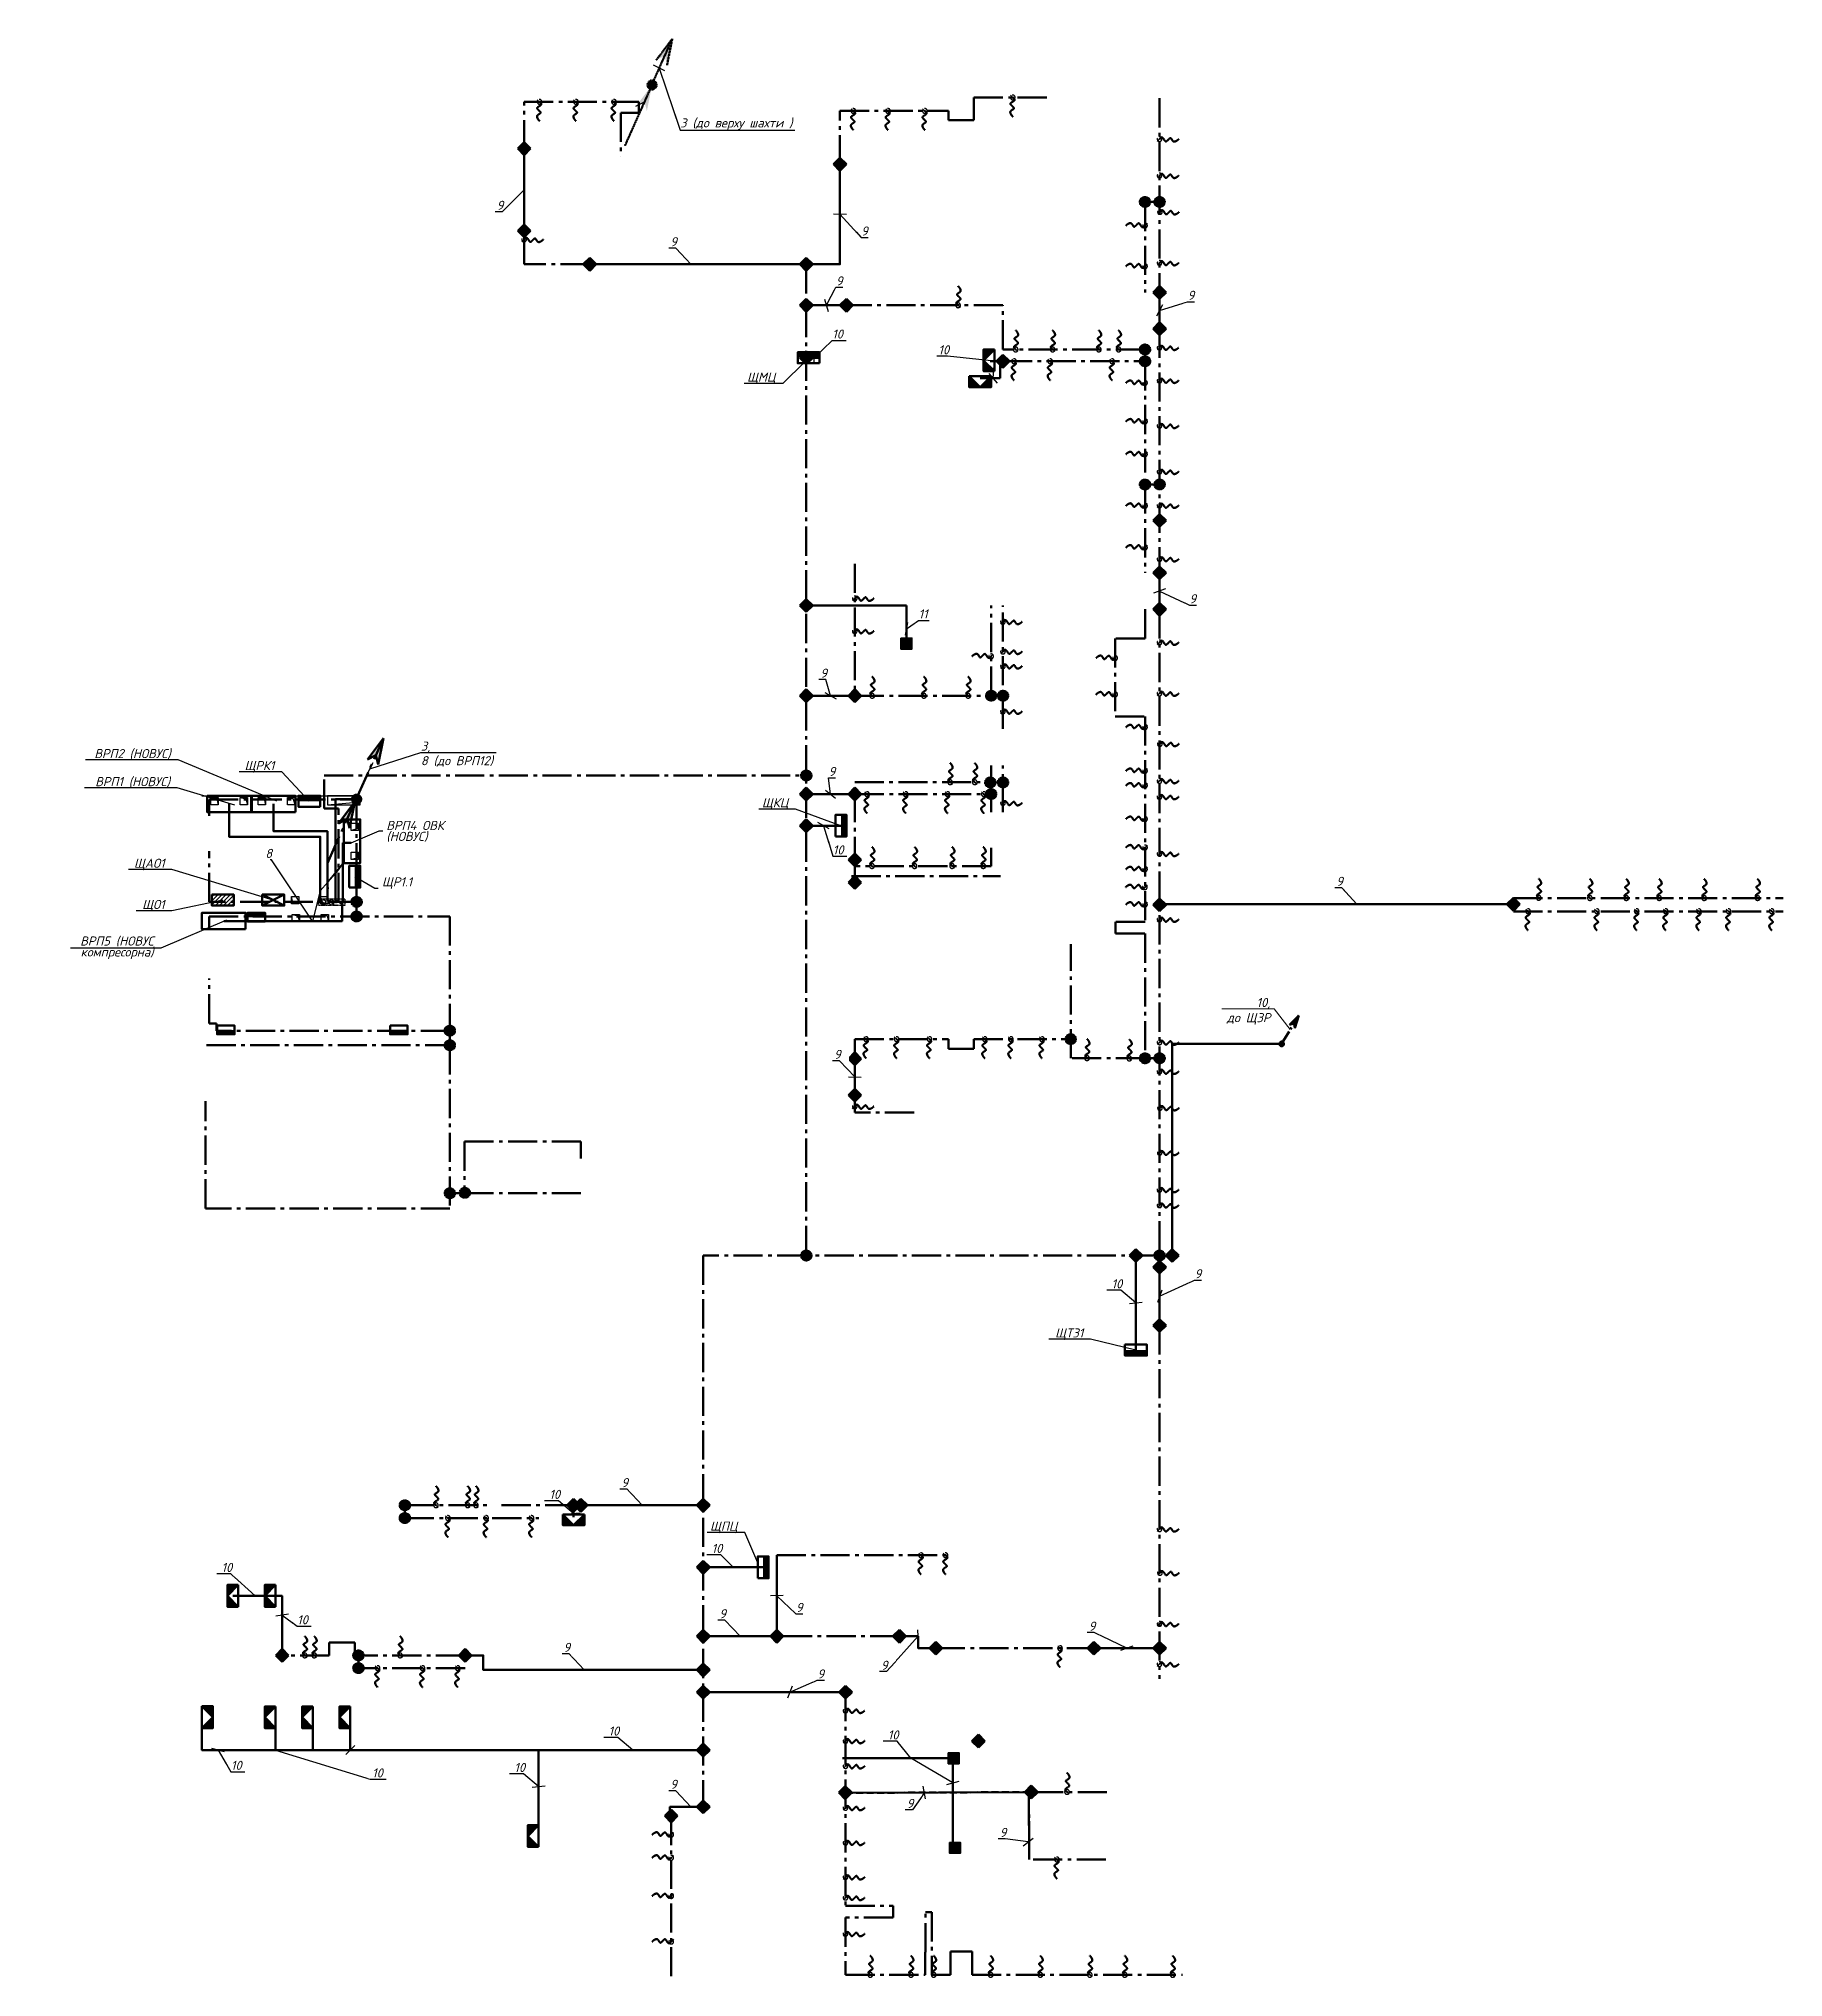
# Model space of a CAD drawing. Header units: millimetres. Extents: x 0 to 878967, y 0 to 534985.
# Drawn here: x 137928 to 185832, y 219097 to 272315 of the extents above; entities that cross this region are included whole.
import ezdxf
from ezdxf import colors
from ezdxf.entities.mleader import LeaderData, LeaderLine
from ezdxf.math import Vec2, Vec3

# ---------------------------------------------------------------- set-up
doc = ezdxf.new("R2010")
doc.units = ezdxf.units.MM
doc.linetypes.add('DASHED', pattern=[9.525, 6.35, -3.175])
doc.linetypes.add('gost6', pattern=[12, 8, -1.5, 1, -1.5])
doc.layers.get('Defpoints').update_dxf_attribs({"color": 140})
for name, color, linetype, lineweight in [('E_Обладнання', 84, 'Continuous', 35), ('E_Позначення', 7, 'Continuous', 15), ('E_Позначення_кухня', 7, 'Continuous', 15), ('E_Щити', 5, 'Continuous', 50), ('Заземл.провідник', 96, 'Continuous', 50), ('Заземлення', 7, 'gost6', 50), ('Маркування електро ліній', 7, 'Continuous', 18)]:
    doc.layers.add(name, color=color, linetype=linetype, lineweight=lineweight)
doc.layers.add('АР- стена наружная', color=7, linetype='Continuous')
doc.layers.add('арх.', color=7, linetype='Continuous')
doc.styles.add('ISO', font='isocpeui.ttf')
doc.styles.get("Standard").update_dxf_attribs({"font": 'arial.ttf'})
doc.styles.add('ГОСТ 2.304', font='isocpeui.ttf')
doc.linetypes.add('Kabl_in_Tube', pattern='A,10,[133,ltypeshp.shx,S=1,R=0,X=0,Y=0],10', length=20)

# ---------------------------------------------------------------- blocks, each defined once
blk = doc.blocks.new('*U6')
at = {"color": 0}
blk.add_lwpolyline([(-600, 450), (600, 450), (600, 0), (-600, 0)], close=True, dxfattribs=at)
blk = doc.blocks.new('*U3')
at = {"color": 0}
for p, q in [((-300, 300), (300, 0)), ((-300, 0), (300, 300))]:
    blk.add_line(p, q, dxfattribs=at)
blk.add_lwpolyline([(-300, 300), (300, 300), (300, 0), (-300, 0)], close=True, dxfattribs=at)
blk = doc.blocks.new('*U5')
at = {"lineweight": 40}
h = blk.add_hatch(color=0, dxfattribs=at)
h.dxf.hatch_style = 1
h.paths.add_polyline_path([(300, 150), (-300, 150), (-300, 0), (300, 0)])
at = {"color": 0}
blk.add_lwpolyline([(-300, 300), (300, 300), (300, 0), (-300, 0)], close=True, dxfattribs=at)
blk = doc.blocks.new('*U4')
at = {"lineweight": 20}
h = blk.add_hatch(dxfattribs=at)
h.set_pattern_fill('ANSI31', color=0, scale=25)
h.paths.add_polyline_path([(-300, 300), (-300, 0), (300, 0), (300, 300)])
at = {"color": 0}
blk.add_lwpolyline([(-300, 300), (300, 300), (300, 0), (-300, 0)], close=True, dxfattribs=at)
blk = doc.blocks.new('_None')
blk = doc.blocks.new('ГЗШ')
at = {"lineweight": 25}
h = blk.add_hatch(color=256, dxfattribs=at)
h.paths.add_polyline_path([(-94, -356), (94, -356), (94, 371), (-94, 371)])
edge = h.paths.add_edge_path(flags=16)
edge.add_arc((0, -224), 67.6, -90, 270)
edge = h.paths.add_edge_path(flags=16)
edge.add_arc((0, 0), 67.6, -90, 270)
edge = h.paths.add_edge_path(flags=16)
edge.add_arc((0, 217), 67.6, -90, 270)
for p, q in [((68, 295), (-64, 118)), ((68, 78), (-64, -99)), ((68, -146), (-64, -322))]:
    blk.add_line(p, q, dxfattribs=at)
blk.add_lwpolyline([(94, -350), (-94, -350), (-94, 371), (94, 371)], close=True, dxfattribs=at)
for centre in [(0, 0), (0, -224)]:
    blk.add_circle(centre, 67.6, dxfattribs=at)
blk = doc.blocks.new('61420040')
at = {"lineweight": 50}
for p, q in [((0, 0), (6, 0)), ((0, -3), (3, 0)), ((0, -1.92), (1.92, 0)), ((0, -2.59), (2.59, 0)), ((0, -2.68), (2.68, 0)), ((0, -3), (3, 0)), ((0, -3), (0, 0)), ((0, -1.52), (1.52, 0)), ((0, -1.61), (1.61, 0)), ((3, 0), (6, -3)), ((6, -1.54), (4.46, 0)), ((6, -1.49), (4.51, 0)), ((6, -1.45), (4.55, 0)), ((6, -1.36), (4.64, 0)), ((6, -1.31), (4.69, 0)), ((6, -1.27), (4.73, 0)), ((6, -1.22), (4.78, 0)), ((6, -1.18), (4.82, 0)), ((6, -1.13), (4.87, 0)), ((6, -1), (5, 0)), ((6, -0.95), (5.05, 0)), ((6, -0.91), (5.09, 0)), ((6, -0.86), (5.14, 0)), ((6, -0.82), (5.18, 0)), ((6, -0.77), (5.23, 0)), ((6, -0.68), (5.32, 0)), ((6, -0.59), (5.41, 0)), ((6, -0.55), (5.45, 0)), ((6, -0.5), (5.5, 0)), ((6, -0.46), (5.54, 0)), ((6, -0.41), (5.59, 0)), ((6, -0.37), (5.63, 0)), ((6, -0.32), (5.68, 0)), ((6, -0.28), (5.72, 0)), ((6, -0.23), (5.77, 0)), ((6, -0.19), (5.81, 0)), ((6, -0.14), (5.86, 0)), ((6, -0.1), (5.9, 0)), ((6, -0.05), (5.95, 0)), ((6, -0.01), (5.99, 0)), ((6, 0), (6, -3)), ((0, -1.87), (1.87, 0)), ((0, -1.96), (1.96, 0)), ((0, -2.01), (2.01, 0)), ((0, -2.05), (2.05, 0)), ((0, -2.1), (2.1, 0)), ((0, -2.14), (2.14, 0)), ((0, -2.19), (2.19, 0)), ((0, -2.23), (2.23, 0)), ((0, -2.28), (2.28, 0)), ((0, -2.32), (2.32, 0)), ((0, -2.37), (2.37, 0)), ((0, -2.41), (2.41, 0)), ((0, -2.46), (2.46, 0)), ((0, -2.5), (2.5, 0)), ((0, -2.55), (2.55, 0)), ((0, -2.64), (2.64, 0)), ((0, -2.73), (2.73, 0)), ((0, -2.77), (2.77, 0)), ((0, -2.82), (2.82, 0)), ((0, -2.86), (2.86, 0)), ((0, -2.91), (2.91, 0)), ((0, -2.95), (2.95, 0)), ((0, -0.03), (0.03, 0)), ((0, -0.08), (0.08, 0)), ((0, -0.12), (0.12, 0)), ((0, -0.17), (0.17, 0)), ((0, -0.21), (0.21, 0)), ((0, -0.26), (0.26, 0)), ((0, -0.3), (0.3, 0)), ((0, -0.35), (0.35, 0)), ((0, -0.39), (0.39, 0)), ((0, -0.44), (0.44, 0)), ((0, -0.48), (0.48, 0)), ((0, -0.53), (0.53, 0)), ((0, -0.57), (0.57, 0)), ((0, -0.62), (0.62, 0)), ((0, -0.66), (0.66, 0)), ((0, -0.71), (0.71, 0)), ((0, -0.75), (0.75, 0)), ((0, -0.8), (0.8, 0)), ((0, -0.84), (0.84, 0)), ((0, -0.89), (0.89, 0)), ((0, -0.93), (0.93, 0)), ((0, -0.98), (0.98, 0)), ((0, -1.02), (1.02, 0)), ((0, -1.07), (1.07, 0)), ((0, -1.11), (1.11, 0)), ((0, -1.16), (1.16, 0)), ((0, -1.2), (1.2, 0)), ((0, -1.25), (1.25, 0)), ((0, -1.29), (1.29, 0)), ((0, -1.34), (1.34, 0)), ((0, -1.38), (1.38, 0)), ((0, -1.43), (1.43, 0)), ((0, -1.47), (1.47, 0)), ((0, -1.56), (1.56, 0)), ((0, -1.65), (1.65, 0)), ((0, -1.69), (1.69, 0)), ((0, -1.74), (1.74, 0)), ((0, -1.78), (1.78, 0)), ((0, -1.83), (1.83, 0)), ((6, -3), (0, -3)), ((6, -2.97), (3.03, 0)), ((6, -2.93), (3.07, 0)), ((6, -2.88), (3.12, 0)), ((6, -2.84), (3.16, 0)), ((6, -2.79), (3.21, 0)), ((6, -2.75), (3.25, 0)), ((6, -2.7), (3.3, 0)), ((6, -2.66), (3.34, 0)), ((6, -2.61), (3.39, 0)), ((6, -2.57), (3.43, 0)), ((6, -2.52), (3.48, 0)), ((6, -2.48), (3.52, 0)), ((6, -2.43), (3.57, 0)), ((6, -2.39), (3.61, 0)), ((6, -2.34), (3.66, 0)), ((6, -2.3), (3.7, 0)), ((6, -2.25), (3.75, 0)), ((6, -2.21), (3.79, 0)), ((6, -2.16), (3.84, 0)), ((6, -2.12), (3.88, 0)), ((6, -2.07), (3.93, 0)), ((6, -2.03), (3.97, 0)), ((6, -1.98), (4.02, 0)), ((6, -1.94), (4.06, 0)), ((6, -1.89), (4.11, 0)), ((6, -1.85), (4.15, 0)), ((6, -1.8), (4.2, 0)), ((6, -1.76), (4.24, 0)), ((6, -1.71), (4.29, 0)), ((6, -1.67), (4.33, 0)), ((6, -1.63), (4.37, 0)), ((6, -1.58), (4.42, 0)), ((6, -1.4), (4.6, 0)), ((6, -1.09), (4.91, 0)), ((6, -1.04), (4.96, 0)), ((6, -0.73), (5.27, 0)), ((6, -0.64), (5.36, 0))]:
    blk.add_line(p, q, dxfattribs=at)
blk = doc.blocks.new("З'єднувач гнучкого заземлення")
at = {"layer": 'Заземлення', "lineweight": 30, "ltscale": 40}
blk.add_line((58, 54), (-74, -65), dxfattribs=at)
blk.add_circle((-5, -5), 64.8, dxfattribs=at)
at = {"layer": 'Заземлення', "linetype": 'gost6', "lineweight": 50, "ltscale": 100}
blk.add_spline([(0, 0), (-49, -80), (59, -175), (-35, -307), (64, -413), (0, -519), (2, -515)], degree=3, dxfattribs=at)
blk = doc.blocks.new('*U95')
at = {"lineweight": -2}
h = blk.add_hatch(color=0, dxfattribs=at)
h.paths.add_polyline_path([(8.77, 16.13), (3.9, 10.61), (6.34, 11.65)])
h.paths.add_polyline_path([(8.77, 16.13), (6.34, 11.65), (6.79, 9.05)])
h = blk.add_hatch(color=0, dxfattribs=at)
edge = h.paths.add_edge_path()
edge.add_arc((0.07, 0), 1.28, 0, 360)
h = blk.add_hatch(color=0, dxfattribs=at)
h.paths.add_polyline_path([(-0.47, -0.71), (-5.33, -6.22), (-2.9, -5.18)])
h.paths.add_polyline_path([(-0.47, -0.71), (-2.9, -5.18), (-2.45, -7.79)])
at = {"color": 0, "lineweight": -2}
for p, q in [((0, 0), (8.77, 16.13)), ((8.77, 16.13), (3.9, 10.61)), ((8.77, 16.13), (6.79, 9.05)), ((3.9, 10.61), (6.34, 11.65)), ((6.34, 11.65), (6.79, 9.05)), ((-9.24, -16.84), (-0.47, -0.71)), ((-0.47, -0.71), (-5.33, -6.22)), ((-5.33, -6.22), (-2.9, -5.18)), ((-2.9, -5.18), (-2.45, -7.79)), ((-0.47, -0.71), (-2.45, -7.79))]:
    blk.add_line(p, q, dxfattribs=at)
blk.add_circle((0.11, 0), 1.24, dxfattribs=at)
blk = doc.blocks.new('_Oblique')
at = {"color": 0, "linetype": 'ByBlock', "lineweight": -2}
blk.add_line((-0.5, -0.5), (0.5, 0.5), dxfattribs=at)
blk = doc.blocks.new('*U94')
at = {"lineweight": -2}
h = blk.add_hatch(color=0, dxfattribs=at)
h.paths.add_polyline_path([(8.8, 16.1), (3.9, 10.6), (6.3, 11.7)])
h.paths.add_polyline_path([(8.8, 16.1), (6.3, 11.7), (6.8, 9)])
h = blk.add_hatch(color=0, dxfattribs=at)
edge = h.paths.add_edge_path()
edge.add_arc((0.1, 0), 1.28, 0, 360)
at = {"color": 0, "lineweight": -2}
for p, q in [((0, 0), (8.8, 16.1)), ((8.8, 16.1), (3.9, 10.6)), ((3.9, 10.6), (6.3, 11.7)), ((6.3, 11.7), (6.8, 9)), ((8.8, 16.1), (6.8, 9))]:
    blk.add_line(p, q, dxfattribs=at)
blk.add_circle((0.1, 0), 1.24, dxfattribs=at)
blk = doc.blocks.new('ДКС колона')
at = {"layer": 'E_Обладнання', "ltscale": 30}
h = blk.add_hatch(color=6, dxfattribs=at)
h.dxf.hatch_style = 1
h.paths.add_polyline_path([(150, 150), (-150, 150), (-150, -150), (150, -150)])
at = {"layer": 'E_Обладнання', "color": 6, "ltscale": 30}
blk.add_lwpolyline([(-150, 150), (150, 150), (150, -150), (-150, -150)], close=True, dxfattribs=at)

msp = doc.modelspace()

# ---------------------------------------------------------------- hatches: boundary and pattern name
h = msp.add_hatch(color=256)
h.dxf.hatch_style = 1
h.paths.add_polyline_path([(168456.1, 267834.4, 0.4142136), (168306.1, 267984.4), (168306.1, 267684.4, 0.4142136)])
h.paths.add_polyline_path([(168306.1, 267834.4), (168156.1, 267834.4, 0.4142136), (168306.1, 267684.4)])
h.paths.add_polyline_path([(168306.1, 267944.4), (168262.9, 267978, 0.331131), (168156.1, 267834.4), (168306.1, 267834.4)])
h.paths.add_polyline_path([(168306.1, 267984.4, 0.0730616), (168262.9, 267978), (168306.1, 267944.4)])
h = msp.add_hatch(color=256)
h.dxf.hatch_style = 1
h.paths.add_polyline_path([(168856.1, 267834.4, 0.4142136), (168706.1, 267984.4), (168706.1, 267684.4, 0.4142136)])
h.paths.add_polyline_path([(168706.1, 267834.4), (168556.1, 267834.4, 0.4142136), (168706.1, 267684.4)])
h.paths.add_polyline_path([(168706.1, 267944.4), (168662.9, 267978, 0.331131), (168556.1, 267834.4), (168706.1, 267834.4)])
h.paths.add_polyline_path([(168706.1, 267984.4, 0.0730616), (168662.9, 267978), (168706.1, 267944.4)])
h = msp.add_hatch(color=256)
h.dxf.hatch_style = 1
h.paths.add_polyline_path([(168456.1, 263786.2, 0.4142136), (168306.1, 263936.2), (168306.1, 263636.2, 0.4142136)])
h.paths.add_polyline_path([(168306.1, 263786.2), (168156.1, 263786.2, 0.4142136), (168306.1, 263636.2)])
h.paths.add_polyline_path([(168306.1, 263896.3), (168262.9, 263929.9, 0.331131), (168156.1, 263786.2), (168306.1, 263786.2)])
h.paths.add_polyline_path([(168306.1, 263936.2, 0.0730616), (168262.9, 263929.9), (168306.1, 263896.3)])
h = msp.add_hatch(color=256)
h.dxf.hatch_style = 1
h.paths.add_polyline_path([(168456.1, 263461.2, 0.4142136), (168306.1, 263611.2), (168306.1, 263311.2, 0.4142136)])
h.paths.add_polyline_path([(168306.1, 263461.2), (168156.1, 263461.2, 0.4142136), (168306.1, 263311.2)])
h.paths.add_polyline_path([(168306.1, 263571.3), (168262.9, 263604.9, 0.331131), (168156.1, 263461.2), (168306.1, 263461.2)])
h.paths.add_polyline_path([(168306.1, 263611.2, 0.0730616), (168262.9, 263604.9), (168306.1, 263571.3)])
h = msp.add_hatch(color=256)
h.dxf.hatch_style = 1
h.paths.add_polyline_path([(168456.1, 260078.6, 0.4142136), (168306.1, 260228.6), (168306.1, 259928.6, 0.4142136)])
h.paths.add_polyline_path([(168306.1, 260078.6), (168156.1, 260078.6, 0.4142136), (168306.1, 259928.6)])
h.paths.add_polyline_path([(168306.1, 260188.7), (168262.9, 260222.2, 0.331131), (168156.1, 260078.6), (168306.1, 260078.6)])
h.paths.add_polyline_path([(168306.1, 260228.6, 0.0730616), (168262.9, 260222.2), (168306.1, 260188.7)])
h = msp.add_hatch(color=256)
h.dxf.hatch_style = 1
h.paths.add_polyline_path([(168856.1, 260078.6, 0.4142136), (168706.1, 260228.6), (168706.1, 259928.6, 0.4142136)])
h.paths.add_polyline_path([(168706.1, 260078.6), (168556.1, 260078.6, 0.4142136), (168706.1, 259928.6)])
h.paths.add_polyline_path([(168706.1, 260188.7), (168662.9, 260222.2, 0.331131), (168556.1, 260078.6), (168706.1, 260078.6)])
h.paths.add_polyline_path([(168706.1, 260228.6, 0.0730616), (168662.9, 260222.2), (168706.1, 260188.7)])
h = msp.add_hatch(color=256)
h.dxf.hatch_style = 1
h.paths.add_polyline_path([(164231, 254279.6, 0.4142136), (164081, 254429.6), (164081, 254129.6, 0.4142136)])
h.paths.add_polyline_path([(164081, 254279.6), (163931, 254279.6, 0.4142136), (164081, 254129.6)])
h.paths.add_polyline_path([(164081, 254389.7), (164037.8, 254423.3, 0.331131), (163931, 254279.6), (164081, 254279.6)])
h.paths.add_polyline_path([(164081, 254429.6, 0.0730616), (164037.8, 254423.3), (164081, 254389.7)])
h = msp.add_hatch(color=256)
h.dxf.hatch_style = 1
h.paths.add_polyline_path([(164556, 254279.6, 0.4142136), (164406, 254429.6), (164406, 254129.6, 0.4142136)])
h.paths.add_polyline_path([(164406, 254279.6), (164256, 254279.6, 0.4142136), (164406, 254129.6)])
h.paths.add_polyline_path([(164406, 254389.7), (164362.8, 254423.3, 0.331131), (164256, 254279.6), (164406, 254279.6)])
h.paths.add_polyline_path([(164406, 254429.6, 0.0730616), (164362.8, 254423.3), (164406, 254389.7)])
h = msp.add_hatch(color=256)
h.dxf.hatch_style = 1
h.paths.add_polyline_path([(159155.3, 252087.9, 0.4142136), (159005.3, 252237.9), (159005.3, 251937.9, 0.4142136)])
h.paths.add_polyline_path([(159005.3, 252087.9), (158855.3, 252087.9, 0.4142136), (159005.3, 251937.9)])
h.paths.add_polyline_path([(159005.3, 252198), (158962.1, 252231.6, 0.331131), (158855.3, 252087.9), (159005.3, 252087.9)])
h.paths.add_polyline_path([(159005.3, 252237.9, 0.0730616), (158962.1, 252231.6), (159005.3, 252198)])
h = msp.add_hatch(color=256)
h.dxf.hatch_style = 1
h.paths.add_polyline_path([(164207.7, 251900.3, 0.4142136), (164057.7, 252050.3), (164057.7, 251750.3, 0.4142136)])
h.paths.add_polyline_path([(164057.7, 251900.3), (163907.7, 251900.3, 0.4142136), (164057.7, 251750.3)])
h.paths.add_polyline_path([(164057.7, 252010.4), (164014.5, 252044, 0.331131), (163907.7, 251900.3), (164057.7, 251900.3)])
h.paths.add_polyline_path([(164057.7, 252050.3, 0.0730616), (164014.5, 252044), (164057.7, 252010.4)])
h = msp.add_hatch(color=256)
h.dxf.hatch_style = 1
h.paths.add_polyline_path([(164231, 251580.2, 0.4142136), (164081, 251730.2), (164081, 251430.2, 0.4142136)])
h.paths.add_polyline_path([(164081, 251580.2), (163931, 251580.2, 0.4142136), (164081, 251430.2)])
h.paths.add_polyline_path([(164081, 251690.2), (164037.8, 251723.8, 0.331131), (163931, 251580.2), (164081, 251580.2)])
h.paths.add_polyline_path([(164081, 251730.2, 0.0730616), (164037.8, 251723.8), (164081, 251690.2)])
h = msp.add_hatch(color=256)
h.dxf.hatch_style = 1
h.paths.add_polyline_path([(164556, 251900.3, 0.4142136), (164406, 252050.3), (164406, 251750.3, 0.4142136)])
h.paths.add_polyline_path([(164406, 251900.3), (164256, 251900.3, 0.4142136), (164406, 251750.3)])
h.paths.add_polyline_path([(164406, 252010.4), (164362.8, 252044, 0.331131), (164256, 251900.3), (164406, 251900.3)])
h.paths.add_polyline_path([(164406, 252050.3, 0.0730616), (164362.8, 252044), (164406, 252010.4)])
h = msp.add_hatch(color=256)
h.dxf.hatch_style = 1
h.paths.add_polyline_path([(146806.1, 248619.7, 0.4142136), (146656.1, 248769.7), (146656.1, 248469.7, 0.4142136)])
h.paths.add_polyline_path([(146656.1, 248619.7), (146506.1, 248619.7, 0.4142136), (146656.1, 248469.7)])
h.paths.add_polyline_path([(146656.1, 248729.7), (146612.9, 248763.3, 0.331131), (146506.1, 248619.7), (146656.1, 248619.7)])
h.paths.add_polyline_path([(146656.1, 248769.7, 0.0730616), (146612.9, 248763.3), (146656.1, 248729.7)])
h = msp.add_hatch(color=256)
h.dxf.hatch_style = 1
h.paths.add_polyline_path([(146806.1, 248219.7, 0.4142136), (146656.1, 248369.7), (146656.1, 248069.7, 0.4142136)])
h.paths.add_polyline_path([(146656.1, 248219.7), (146506.1, 248219.7, 0.4142136), (146656.1, 248069.7)])
h.paths.add_polyline_path([(146656.1, 248329.7), (146612.9, 248363.3, 0.331131), (146506.1, 248219.7), (146656.1, 248219.7)])
h.paths.add_polyline_path([(146656.1, 248369.7, 0.0730616), (146612.9, 248363.3), (146656.1, 248329.7)])
h = msp.add_hatch(color=256)
h.dxf.hatch_style = 1
h.paths.add_polyline_path([(149366.3, 245083.5, 0.4142136), (149216.3, 245233.5), (149216.3, 244933.5, 0.4142136)])
h.paths.add_polyline_path([(149216.3, 245083.5), (149066.3, 245083.5, 0.4142136), (149216.3, 244933.5)])
h.paths.add_polyline_path([(149216.3, 245193.6), (149173.1, 245227.2, 0.331131), (149066.3, 245083.5), (149216.3, 245083.5)])
h.paths.add_polyline_path([(149216.3, 245233.5, 0.0730616), (149173.1, 245227.2), (149216.3, 245193.6)])
h = msp.add_hatch(color=256)
h.dxf.hatch_style = 1
h.paths.add_polyline_path([(149366.3, 244683.5, 0.4142136), (149216.3, 244833.5), (149216.3, 244533.5, 0.4142136)])
h.paths.add_polyline_path([(149216.3, 244683.5), (149066.3, 244683.5, 0.4142136), (149216.3, 244533.5)])
h.paths.add_polyline_path([(149216.3, 244793.6), (149173.1, 244827.2, 0.331131), (149066.3, 244683.5), (149216.3, 244683.5)])
h.paths.add_polyline_path([(149216.3, 244833.5, 0.0730616), (149173.1, 244827.2), (149216.3, 244793.6)])
h = msp.add_hatch(color=256)
h.dxf.hatch_style = 1
h.paths.add_polyline_path([(166416.6, 244851.3, 0.4142136), (166266.6, 245001.3), (166266.6, 244701.3, 0.4142136)])
h.paths.add_polyline_path([(166266.6, 244851.3), (166116.6, 244851.3, 0.4142136), (166266.6, 244701.3)])
h.paths.add_polyline_path([(166266.6, 244961.4), (166223.5, 244995, 0.331131), (166116.6, 244851.3), (166266.6, 244851.3)])
h.paths.add_polyline_path([(166266.6, 245001.3, 0.0730616), (166223.5, 244995), (166266.6, 244961.4)])
h = msp.add_hatch(color=256)
h.dxf.hatch_style = 1
h.paths.add_polyline_path([(168456.1, 244325.2, 0.4142136), (168306.1, 244475.2), (168306.1, 244175.2, 0.4142136)])
h.paths.add_polyline_path([(168306.1, 244325.2), (168156.1, 244325.2, 0.4142136), (168306.1, 244175.2)])
h.paths.add_polyline_path([(168306.1, 244435.3), (168262.9, 244468.9, 0.331131), (168156.1, 244325.2), (168306.1, 244325.2)])
h.paths.add_polyline_path([(168306.1, 244475.2, 0.0730616), (168262.9, 244468.9), (168306.1, 244435.3)])
h = msp.add_hatch(color=256)
h.dxf.hatch_style = 1
h.paths.add_polyline_path([(168856.1, 244325.2, 0.4142136), (168706.1, 244475.2), (168706.1, 244175.2, 0.4142136)])
h.paths.add_polyline_path([(168706.1, 244325.2), (168556.1, 244325.2, 0.4142136), (168706.1, 244175.2)])
h.paths.add_polyline_path([(168706.1, 244435.3), (168662.9, 244468.9, 0.331131), (168556.1, 244325.2), (168706.1, 244325.2)])
h.paths.add_polyline_path([(168706.1, 244475.2, 0.0730616), (168662.9, 244468.9), (168706.1, 244435.3)])
h = msp.add_hatch(color=256)
h.dxf.hatch_style = 1
h.paths.add_polyline_path([(149366.3, 240621, 0.4142136), (149216.3, 240771), (149216.3, 240471, 0.4142136)])
h.paths.add_polyline_path([(149216.3, 240621), (149066.3, 240621, 0.4142136), (149216.3, 240471)])
h.paths.add_polyline_path([(149216.3, 240731.1), (149173.1, 240764.7, 0.331131), (149066.3, 240621), (149216.3, 240621)])
h.paths.add_polyline_path([(149216.3, 240771, 0.0730616), (149173.1, 240764.7), (149216.3, 240731.1)])
h = msp.add_hatch(color=256)
h.dxf.hatch_style = 1
h.paths.add_polyline_path([(149777.3, 240632, 0.4142136), (149627.3, 240782), (149627.3, 240482, 0.4142136)])
h.paths.add_polyline_path([(149627.3, 240632), (149477.3, 240632, 0.4142136), (149627.3, 240482)])
h.paths.add_polyline_path([(149627.3, 240742.1), (149584.1, 240775.7, 0.331131), (149477.3, 240632), (149627.3, 240632)])
h.paths.add_polyline_path([(149627.3, 240782, 0.0730616), (149584.1, 240775.7), (149627.3, 240742.1)])
h = msp.add_hatch(color=256)
h.dxf.hatch_style = 1
h.paths.add_polyline_path([(159155.3, 238910.1, 0.4142136), (159005.3, 239060.1), (159005.3, 238760.1, 0.4142136)])
h.paths.add_polyline_path([(159005.3, 238910.1), (158855.3, 238910.1, 0.4142136), (159005.3, 238760.1)])
h.paths.add_polyline_path([(159005.3, 239020.1), (158962.1, 239053.7, 0.331131), (158855.3, 238910.1), (159005.3, 238910.1)])
h.paths.add_polyline_path([(159005.3, 239060.1, 0.0730616), (158962.1, 239053.7), (159005.3, 239020.1)])
h = msp.add_hatch(color=256)
h.dxf.hatch_style = 1
h.paths.add_polyline_path([(168856.1, 238910.1, 0.4142136), (168706.1, 239060.1), (168706.1, 238760.1, 0.4142136)])
h.paths.add_polyline_path([(168706.1, 238910.1), (168556.1, 238910.1, 0.4142136), (168706.1, 238760.1)])
h.paths.add_polyline_path([(168706.1, 239020.1), (168662.9, 239053.7, 0.331131), (168556.1, 238910.1), (168706.1, 238910.1)])
h.paths.add_polyline_path([(168706.1, 239060.1, 0.0730616), (168662.9, 239053.7), (168706.1, 239020.1)])
h = msp.add_hatch(color=256)
h.dxf.hatch_style = 1
h.paths.add_polyline_path([(148130.9, 232054.1, 0.4142136), (147980.9, 232204.1), (147980.9, 231904.1, 0.4142136)])
h.paths.add_polyline_path([(147980.9, 232054.1), (147830.9, 232054.1, 0.4142136), (147980.9, 231904.1)])
h.paths.add_polyline_path([(147980.9, 232164.2), (147937.7, 232197.8, 0.331131), (147830.9, 232054.1), (147980.9, 232054.1)])
h.paths.add_polyline_path([(147980.9, 232204.1, 0.0730616), (147937.7, 232197.8), (147980.9, 232164.2)])
h = msp.add_hatch(color=256)
h.dxf.hatch_style = 1
h.paths.add_polyline_path([(148131, 231704.1, 0.4142136), (147981, 231854.1), (147981, 231554.1, 0.4142136)])
h.paths.add_polyline_path([(147981, 231704.1), (147831, 231704.1, 0.4142136), (147981, 231554.1)])
h.paths.add_polyline_path([(147981, 231814.2), (147937.9, 231847.7, 0.331131), (147831, 231704.1), (147981, 231704.1)])
h.paths.add_polyline_path([(147981, 231854.1, 0.0730616), (147937.9, 231847.7), (147981, 231814.2)])
h = msp.add_hatch(color=256)
h.dxf.hatch_style = 1
h.paths.add_polyline_path([(146856.5, 227933.5, 0.4142136), (146706.5, 228083.5), (146706.5, 227783.5, 0.4142136)])
h.paths.add_polyline_path([(146706.5, 227933.5), (146556.5, 227933.5, 0.4142136), (146706.5, 227783.5)])
h.paths.add_polyline_path([(146706.5, 228043.6), (146663.3, 228077.2, 0.331131), (146556.5, 227933.5), (146706.5, 227933.5)])
h.paths.add_polyline_path([(146706.5, 228083.5, 0.0730616), (146663.3, 228077.2), (146706.5, 228043.6)])
h = msp.add_hatch(color=256)
h.dxf.hatch_style = 1
h.paths.add_polyline_path([(146856.5, 227583.5, 0.4142136), (146706.5, 227733.5), (146706.5, 227433.5, 0.4142136)])
h.paths.add_polyline_path([(146706.5, 227583.5), (146556.5, 227583.5, 0.4142136), (146706.5, 227433.5)])
h.paths.add_polyline_path([(146706.5, 227693.6), (146663.3, 227727.2, 0.331131), (146556.5, 227583.5), (146706.5, 227583.5)])
h.paths.add_polyline_path([(146706.5, 227733.5, 0.0730616), (146663.3, 227727.2), (146706.5, 227693.6)])
at = {"layer": 'Заземлення'}
h = msp.add_hatch(color=256, dxfattribs=at)
h.paths.add_polyline_path([(155324.5, 272315.4), (154882.5, 271727.6), (155116.8, 271850)])
h.paths.add_polyline_path([(155324.5, 272315.4), (155116.8, 271850), (155182, 271593.9)])
h = msp.add_hatch(color=256, dxfattribs=at)
edge = h.paths.add_edge_path()
edge.add_arc((154766.1, 271048.4), 127.6, 4.48211, 364.48211)
at = {"layer": 'Заземлення', "ltscale": 100}
h = msp.add_hatch(color=256, dxfattribs=at)
h.dxf.hatch_style = 1
h.paths.add_polyline_path([(151432.8, 269298.8), (151256.1, 269475.6), (151079.3, 269298.8), (151256.1, 269122.1)])
h = msp.add_hatch(color=256, dxfattribs=at)
h.dxf.hatch_style = 1
h.paths.add_polyline_path([(160104.4, 268869.7), (159927.7, 269046.4), (159750.9, 268869.7), (159927.7, 268692.9)])
h = msp.add_hatch(color=256, dxfattribs=at)
h.dxf.hatch_style = 1
h.paths.add_polyline_path([(151432.8, 267043.8), (151256.1, 267220.6), (151079.3, 267043.8), (151256.1, 266867.1)])
h = msp.add_hatch(color=256, dxfattribs=at)
h.dxf.hatch_style = 1
h.paths.add_polyline_path([(153232.8, 266123.5), (153056.1, 266300.3), (152879.3, 266123.5), (153056.1, 265946.8)])
h = msp.add_hatch(color=256, dxfattribs=at)
h.dxf.hatch_style = 1
h.paths.add_polyline_path([(159182.1, 266123.5), (159005.3, 266300.3), (158828.5, 266123.5), (159005.3, 265946.8)])
h = msp.add_hatch(color=256, dxfattribs=at)
h.dxf.hatch_style = 1
h.paths.add_polyline_path([(159182.1, 266123.5), (159005.3, 266300.3), (158828.5, 266123.5), (159005.3, 265946.8)])
h = msp.add_hatch(color=256, dxfattribs=at)
h.dxf.hatch_style = 1
h.paths.add_polyline_path([(159182.1, 264998.2), (159005.3, 265174.9), (158828.5, 264998.2), (159005.3, 264821.4)])
h = msp.add_hatch(color=256, dxfattribs=at)
h.dxf.hatch_style = 1
h.paths.add_polyline_path([(160283.7, 264998.2), (160106.9, 265174.9), (159930.1, 264998.2), (160106.9, 264821.4)])
h = msp.add_hatch(color=256, dxfattribs=at)
h.dxf.hatch_style = 1
h.paths.add_polyline_path([(168882.8, 265353.9), (168706.1, 265530.7), (168529.3, 265353.9), (168706.1, 265177.1)])
h = msp.add_hatch(color=256, dxfattribs=at)
h.dxf.hatch_style = 1
h.paths.add_polyline_path([(168882.8, 264353.9), (168706.1, 264530.7), (168529.3, 264353.9), (168706.1, 264177.1)])
h = msp.add_hatch(color=256, dxfattribs=at)
h.dxf.hatch_style = 1
h.paths.add_polyline_path([(164580.3, 263461.2), (164403.5, 263638), (164226.8, 263461.2), (164403.5, 263284.5)])
h = msp.add_hatch(color=256, dxfattribs=at)
h.dxf.hatch_style = 1
h.paths.add_polyline_path([(168882.8, 259089.9), (168706.1, 259266.6), (168529.3, 259089.9), (168706.1, 258913.1)])
h = msp.add_hatch(color=256, dxfattribs=at)
h.dxf.hatch_style = 1
h.paths.add_polyline_path([(168882.8, 257653.6), (168706.1, 257830.4), (168529.3, 257653.6), (168706.1, 257476.8)])
h = msp.add_hatch(color=256, dxfattribs=at)
h.dxf.hatch_style = 1
h.paths.add_polyline_path([(159182.1, 256757.2), (159005.3, 256933.9), (158828.5, 256757.2), (159005.3, 256580.4)])
h = msp.add_hatch(color=256, dxfattribs=at)
h.dxf.hatch_style = 1
h.paths.add_polyline_path([(168882.8, 256653.6), (168706.1, 256830.4), (168529.3, 256653.6), (168706.1, 256476.8)])
h = msp.add_hatch(color=256, dxfattribs=at)
h.dxf.hatch_style = 1
h.paths.add_polyline_path([(159182.1, 254279.6), (159005.3, 254456.4), (158828.5, 254279.6), (159005.3, 254102.8)])
h = msp.add_hatch(color=256, dxfattribs=at)
h.dxf.hatch_style = 1
h.paths.add_polyline_path([(160512.7, 254279.6), (160336, 254456.4), (160159.2, 254279.6), (160336, 254102.8)])
h = msp.add_hatch(color=256, dxfattribs=at)
h.dxf.hatch_style = 1
h.paths.add_polyline_path([(160512.7, 249153.7), (160335.9, 249330.5), (160159.2, 249153.7), (160335.9, 248976.9)])
h = msp.add_hatch(color=256, dxfattribs=at)
h.dxf.hatch_style = 1
h.paths.add_polyline_path([(168882.8, 248537.1), (168706.1, 248713.8), (168529.3, 248537.1), (168706.1, 248360.3)])
h = msp.add_hatch(color=256, dxfattribs=at)
h.dxf.hatch_style = 1
h.paths.add_polyline_path([(178598.5, 248554.4), (178421.8, 248731.1), (178245, 248554.4), (178421.8, 248377.6)])
h = msp.add_hatch(color=256, dxfattribs=at)
h.dxf.hatch_style = 1
h.paths.add_polyline_path([(160512.7, 244312.4), (160335.9, 244489.2), (160159.2, 244312.4), (160335.9, 244135.7)])
h = msp.add_hatch(color=256, dxfattribs=at)
h.dxf.hatch_style = 1
h.paths.add_polyline_path([(160512.7, 243312.4), (160335.9, 243489.2), (160159.2, 243312.4), (160335.9, 243135.7)])
h = msp.add_hatch(color=256, dxfattribs=at)
h.dxf.hatch_style = 1
h.paths.add_polyline_path([(168232.8, 238910.1), (168056.1, 239086.8), (167879.3, 238910.1), (168056.1, 238733.3)])
h = msp.add_hatch(color=256, dxfattribs=at)
h.dxf.hatch_style = 1
h.paths.add_polyline_path([(168882.8, 238590.4), (168706.1, 238767.1), (168529.3, 238590.4), (168706.1, 238413.6)])
h = msp.add_hatch(color=256, dxfattribs=at)
h.dxf.hatch_style = 1
h.paths.add_polyline_path([(168882.8, 236990.4), (168706.1, 237167.1), (168529.3, 236990.4), (168706.1, 236813.6)])
h = msp.add_hatch(color=256, dxfattribs=at)
h.dxf.hatch_style = 1
h.paths.add_polyline_path([(152793, 232055.1), (152616.2, 232231.9), (152439.5, 232055.1), (152616.2, 231878.3)])
h = msp.add_hatch(color=256, dxfattribs=at)
h.dxf.hatch_style = 1
h.paths.add_polyline_path([(152993, 232055.1), (152816.2, 232231.9), (152639.5, 232055.1), (152816.2, 231878.3)])
h = msp.add_hatch(color=256, dxfattribs=at)
h.dxf.hatch_style = 1
h.paths.add_polyline_path([(156353.2, 228457.1), (156176.4, 228633.9), (155999.6, 228457.1), (156176.4, 228280.3)])
h = msp.add_hatch(color=256, dxfattribs=at)
h.dxf.hatch_style = 1
h.paths.add_polyline_path([(158371.9, 228457.1), (158195.1, 228633.9), (158018.4, 228457.1), (158195.1, 228280.3)])
h = msp.add_hatch(color=256, dxfattribs=at)
h.dxf.hatch_style = 1
h.paths.add_polyline_path([(158371.9, 228457.1), (158195.1, 228633.9), (158018.4, 228457.1), (158195.1, 228280.3)])
h = msp.add_hatch(color=256, dxfattribs=at)
h.dxf.hatch_style = 1
h.paths.add_polyline_path([(161738.7, 228457.1), (161561.9, 228633.9), (161385.1, 228457.1), (161561.9, 228280.3)])
h = msp.add_hatch(color=256, dxfattribs=at)
h.dxf.hatch_style = 1
h.paths.add_polyline_path([(162738.7, 228132.1), (162561.9, 228308.9), (162385.1, 228132.1), (162561.9, 227955.3)])
h = msp.add_hatch(color=256, dxfattribs=at)
h.dxf.hatch_style = 1
h.paths.add_polyline_path([(167079.9, 228132.1), (166903.1, 228308.9), (166726.4, 228132.1), (166903.1, 227955.3)])
h = msp.add_hatch(color=256, dxfattribs=at)
h.dxf.hatch_style = 1
h.paths.add_polyline_path([(168882.8, 228132.1), (168706.1, 228308.9), (168529.3, 228132.1), (168706.1, 227955.3)])
h = msp.add_hatch(color=256, dxfattribs=at)
h.dxf.hatch_style = 1
h.paths.add_polyline_path([(144787.1, 227933.5), (144610.3, 228110.3), (144433.5, 227933.5), (144610.3, 227756.8)])
h = msp.add_hatch(color=256, dxfattribs=at)
h.dxf.hatch_style = 1
h.paths.add_polyline_path([(149812.7, 227933.5), (149635.9, 228110.3), (149459.1, 227933.5), (149635.9, 227756.8)])
h = msp.add_hatch(color=256, dxfattribs=at)
h.dxf.hatch_style = 1
h.paths.add_polyline_path([(156353.2, 227533.5), (156176.4, 227710.3), (155999.6, 227533.5), (156176.4, 227356.8)])
h = msp.add_hatch(color=256, dxfattribs=at)
h.dxf.hatch_style = 1
h.paths.add_polyline_path([(156353.2, 226923.6), (156176.4, 227100.4), (155999.6, 226923.6), (156176.4, 226746.8)])
h = msp.add_hatch(color=256, dxfattribs=at)
h.dxf.hatch_style = 1
h.paths.add_polyline_path([(160260, 226923.6), (160083.3, 227100.4), (159906.5, 226923.6), (160083.3, 226746.8)])
h = msp.add_hatch(color=256, dxfattribs=at)
h.dxf.hatch_style = 1
h.paths.add_polyline_path([(163907.5, 225581.3), (163730.7, 225758.1), (163553.9, 225581.3), (163730.7, 225404.6)])
h = msp.add_hatch(color=256, dxfattribs=at)
h.dxf.hatch_style = 1
h.paths.add_polyline_path([(156353.3, 225334.4), (156176.6, 225511.2), (155999.8, 225334.4), (156176.6, 225157.6)])
h = msp.add_hatch(color=256, dxfattribs=at)
h.dxf.hatch_style = 1
h.paths.add_polyline_path([(160251, 224166.5), (160074.3, 224343.2), (159897.5, 224166.5), (160074.3, 223989.7)])
h = msp.add_hatch(color=256, dxfattribs=at)
h.dxf.hatch_style = 1
h.paths.add_polyline_path([(165360.8, 224181), (165184.1, 224357.8), (165007.3, 224181), (165184.1, 224004.3)])
h = msp.add_hatch(color=256, dxfattribs=at)
h.dxf.hatch_style = 1
h.paths.add_polyline_path([(155472.4, 223523.8), (155295.6, 223700.6), (155118.8, 223523.8), (155295.6, 223347)])
h = msp.add_hatch(color=256, dxfattribs=at)
h.dxf.hatch_style = 1
h.paths.add_polyline_path([(156353.2, 223773.8), (156176.4, 223950.6), (155999.6, 223773.8), (156176.4, 223597)])

# ---------------------------------------------------------------- linework, layer by layer
at = {"layer": 'Defpoints'}
for points in [[(142656.1, 251482.5), (142856.1, 251482.5), (142856.1, 251282.5), (142656.1, 251282.5), (142656.1, 251482.5), (142815.8, 251445), (142856.1, 251282.5)], [(143456.1, 251482.5), (143656.1, 251482.5), (143656.1, 251282.5), (143456.1, 251282.5), (143456.1, 251482.5), (143615.8, 251445), (143656.1, 251282.5)], [(143956.1, 251482.5), (144156.1, 251482.5), (144156.1, 251282.5), (143956.1, 251282.5), (143956.1, 251482.5), (144115.8, 251445), (144156.1, 251282.5)], [(144756.1, 251482.5), (144956.1, 251482.5), (144956.1, 251282.5), (144756.1, 251282.5), (144756.1, 251482.5), (144915.8, 251445), (144956.1, 251282.5)], [(145856.1, 251282.5), (146756.1, 251282.5), (146756.1, 251532.5), (145856.1, 251532.5), (145856.1, 251282.5), (146663.1, 251360.8), (146756.1, 251532.5)], [(146706.1, 250782.5), (146706.1, 250582.5), (146506.1, 250582.5), (146506.1, 250782.5), (146706.1, 250782.5), (146668.5, 250622.8), (146506.1, 250582.5)], [(146706.1, 249982.5), (146706.1, 249782.5), (146506.1, 249782.5), (146506.1, 249982.5), (146706.1, 249982.5), (146668.5, 249822.8), (146506.1, 249782.5)], [(145066.1, 248569.7), (144866.1, 248569.7), (144866.1, 248769.7), (145066.1, 248769.7), (145066.1, 248569.7), (144906.4, 248607.2), (144866.1, 248769.7)], [(145866.1, 248569.7), (145666.1, 248569.7), (145666.1, 248769.7), (145866.1, 248769.7), (145866.1, 248569.7), (145706.4, 248607.2), (145666.1, 248769.7)], [(144884, 248269.7), (145084, 248269.7), (145084, 248069.7), (144884, 248069.7), (144884, 248269.7), (145043.7, 248232.1), (145084, 248069.7)], [(145684, 248269.7), (145884, 248269.7), (145884, 248069.7), (145684, 248069.7), (145684, 248269.7), (145843.7, 248232.1), (145884, 248069.7)]]:
    msp.add_lwpolyline(points, dxfattribs=at)
at = {"layer": 'АР- стена наружная', "linetype": 'Continuous', "flags": 128}
msp.add_lwpolyline([(142406.1, 251532.5), (146756.1, 251532.5)], dxfattribs=at)
msp.add_lwpolyline([(142406.1, 251532.5), (146756.1, 251532.5)], dxfattribs=at)
at = {"layer": 'арх.', "linetype": 'gost6', "lineweight": 30}
for centre in [(168306.1, 267834.4), (168706.1, 267834.4), (168306.1, 263786.2), (168306.1, 263461.2), (168306.1, 260078.6), (168706.1, 260078.6), (164081, 254279.6), (164406, 254279.6), (159005.3, 252087.9), (164057.7, 251900.3), (164081, 251580.2), (164406, 251900.3), (146656.1, 248619.7), (146656.1, 248219.7), (149216.3, 245083.5), (149216.3, 244683.5), (166266.6, 244851.3), (168306.1, 244325.2), (168706.1, 244325.2), (149216.3, 240621), (149627.3, 240632), (159005.3, 238910.1), (168706.1, 238910.1), (147980.9, 232054.1), (147981, 231704.1), (146706.5, 227933.5), (146706.5, 227583.5)]:
    msp.add_circle(centre, 150, dxfattribs=at)
at = {"layer": 'Заземл.провідник', "linetype": 'DASHED', "ltscale": 30}
for p, q in [((164329.7, 262994), (164329.7, 263461.2)), ((163779.7, 262994), (164329.7, 262994))]:
    msp.add_line(p, q, dxfattribs=at)
at = {"layer": 'Заземл.провідник', "color": 50, "ltscale": 100}
for p, q in [((164329.7, 262994), (164329.7, 263461.2)), ((163779.7, 262994), (164329.7, 262994))]:
    msp.add_line(p, q, dxfattribs=at)
for points in [[(151256.1, 267043.8), (151256.1, 269298.8)], [(159005.3, 266123.5), (159927.7, 266123.5), (159927.7, 268869.7)], [(159005.3, 266123.5), (153056.1, 266123.5)], [(168706.1, 264353.9), (168706.1, 265353.9)], [(160106.9, 264998.2), (159005.3, 264998.2)], [(164403.5, 263461.2), (164052.5, 263461.2)], [(168706.1, 256653.6), (168706.1, 257653.6)], [(160336, 254279.6), (159005.3, 254279.6)], [(160335.9, 243312.4), (160335.9, 244312.4)], [(168706.1, 236990.4), (168706.1, 238590.4)], [(152616.2, 231729.5), (152616.2, 232055.1)], [(156176.4, 232055.1), (152816.2, 232055.1)], [(158195.1, 228457.1), (158195.1, 230680.3)], [(143260.3, 229566.6), (144610.3, 229566.6), (144610.3, 227933.5)], [(158195.1, 228457.1), (156176.4, 228457.1)], [(162561.9, 228132.1), (162075.8, 228132.1), (162075.8, 228457.1), (161561.9, 228457.1)], [(156176.4, 227533.5), (150135.9, 227533.5), (150135.9, 227933.5), (149635.9, 227933.5)], [(168717.1, 228132.1), (166903.1, 228132.1)], [(160083.3, 226923.6), (156176.4, 226923.6)], [(144431.7, 225333.6), (142406.1, 225333.6), (142406.1, 226235.2)], [(145456.8, 225333.6), (144431.7, 225333.6), (144431.7, 226233.6)], [(146481.8, 225333.6), (145456.8, 225333.6), (145456.8, 226233.6)], [(146481.8, 226233.6), (146481.8, 225333.6), (156176.4, 225334.4)], [(151655.1, 222973.8), (151655, 225334)], [(155260.5, 223523.8), (155260.5, 223773.8), (156176.4, 223773.8)]]:
    msp.add_lwpolyline(points, dxfattribs=at)
at = {"layer": 'Заземл.провідник', "linetype": 'DASHED', "ltscale": 30}
for points in [[(151256.1, 269298.8), (151256.1, 267043.8)], [(159005.3, 266123.5), (159927.7, 266123.5), (159927.7, 268869.7)], [(153056.1, 266123.5), (159005.3, 266123.5)], [(168706.1, 265353.9), (168706.1, 264353.9)], [(159005.3, 264998.2), (160106.9, 264998.2)], [(164403.5, 263461.2), (164052.5, 263461.2)], [(168706.1, 257653.6), (168706.1, 256653.6)], [(159005.3, 254279.6), (160336, 254279.6)], [(160335.9, 244312.4), (160335.9, 243312.4)], [(168706.1, 238590.4), (168706.1, 236990.4)], [(152616.2, 231729.5), (152616.2, 232055.1)], [(152816.2, 232055.1), (156176.4, 232055.1)], [(158195.1, 230680.3), (158195.1, 228457.1)], [(143260.3, 229566.6), (144610.3, 229566.6), (144610.3, 227933.5)], [(156176.4, 228457.1), (158195.1, 228457.1)], [(161561.9, 228457.1), (162075.8, 228457.1), (162075.8, 228132.1), (162561.9, 228132.1)], [(149635.9, 227933.5), (150135.9, 227933.5), (150135.9, 227533.5), (156176.4, 227533.5)], [(166903.1, 228132.1), (168717.1, 228132.1)], [(156176.4, 226923.6), (160083.3, 226923.6)], [(144431.7, 225333.6), (142406.1, 225333.6), (142406.1, 226235.2)], [(145456.8, 225333.6), (144431.7, 225333.6), (144431.7, 226233.6)], [(146481.8, 225333.6), (145456.8, 225333.6), (145456.8, 226233.6)], [(146481.8, 226233.6), (146481.8, 225333.6), (156176.4, 225334.4)], [(151655.1, 222973.8), (151654.9, 225334)], [(155260.5, 223523.8), (155260.5, 223773.8), (156176.4, 223773.8)]]:
    msp.add_lwpolyline(points, dxfattribs=at)
at = {"layer": 'Заземл.провідник', "linetype": 'Kabl_in_Tube', "ltscale": 80}
for points in [[(178421.8, 248554.4), (168706.1, 248554.4)], [(159999.2, 225110), (163050.7, 225110)], [(163030.7, 224960), (163030.7, 222798.8)]]:
    msp.add_lwpolyline(points, dxfattribs=at)
at = {"layer": 'Заземлення'}
for p, q in [((154758.8, 271047.9), (155324.5, 272315.4)), ((155324.5, 272315.4), (154882.5, 271727.6)), ((155324.5, 272315.4), (155182, 271593.9))]:
    msp.add_line(p, q, dxfattribs=at)
at = {"layer": 'Заземлення', "color": 72, "ltscale": 100}
for points in [[(151256.1, 269283.8), (151256.1, 270583.5), (154406.1, 270583.5), (154406.1, 270284), (153914, 270284), (153914, 269083.9)], [(159927.7, 268869.7), (159927.7, 270333.5), (162906.1, 270333.5), (162906.1, 270083.5), (163606.1, 270083.5), (163606.1, 270703.5), (165745.4, 270703.5)], [(168706.1, 270683.5), (168706.1, 265353.9)], [(168306.1, 267834.4), (168306.1, 265353.9)], [(168306.1, 267834.4), (168706.1, 267834.4)], [(153056.1, 266123.5), (151256.1, 266123.5), (151256.1, 267043.8)], [(168306.1, 263786.2), (164403.5, 263786.2), (164403.5, 264998.2), (160106.9, 264998.2)], [(168706.1, 264353.9), (168706.1, 257653.6)], [(164403.5, 263461.2), (168306.1, 263461.2), (168306.1, 260403.6)], [(168306.1, 263461.2), (168306.1, 263786.2)], [(168306.1, 260078.6), (168306.1, 257653.6)], [(168306.1, 260078.6), (168706.1, 260078.6)], [(160335.9, 257902.5), (160336, 254279.6), (164081, 254279.6), (164081, 256756)], [(164406, 253366.1), (164406, 256756)], [(168306.1, 256653.6), (168306.1, 255853.5), (167486.1, 255853.5), (167486.1, 253713.5), (168306.1, 253713.5), (168305.9, 248073.1), (167497.3, 248073.1), (167497.3, 247748.1), (168306.1, 247748.1), (168306.1, 244325.2), (166266.6, 244325.2), (166266.7, 247454.4)], [(168706.1, 256653.6), (168706.1, 238590.4)], [(164081, 254279.6), (164406, 254279.6)], [(160333.6, 251905.1), (164081, 251905.1), (164081, 252366.1)], [(164406, 251080.3), (164406, 252366.1)], [(164081, 251580.2), (164081, 251900.3), (164406, 251900.3)], [(164081, 250104.5), (164081, 249604.6), (160335.9, 249604.4), (160335.9, 251580.2), (164081, 251580.2), (164081, 251080.3)], [(160248.9, 249322), (164337.5, 249322)], [(178421.8, 248726), (185832.2, 248726)], [(178421.8, 248352.5), (185832.2, 248352.5)], [(160335.9, 244312.4), (160335.9, 244852.4), (162906.1, 244852.4), (162906.1, 244583.5), (163606.1, 244583.5), (163606.1, 244852.4), (166266.6, 244851.3)], [(168306.1, 244325.2), (168706.1, 244325.2)], [(161965.9, 242832.8), (160335.9, 242832.8), (160335.9, 243312.4)], [(168706.1, 236990.4), (168706.1, 227293)], [(147980.9, 232054.1), (150311.5, 232055.1)], [(147980.9, 232054.1), (147981, 231704.1)], [(150636.5, 232055.1), (152816.2, 232055.1)], [(147981, 231704.1), (151661.5, 231704.1)], [(158195.1, 230680.3), (162980.6, 230680.3)], [(161561.9, 228457.1), (158195.1, 228457.1)], [(149635.9, 227933.5), (146606.1, 227933.5), (146606.1, 228283.5), (145906.1, 228283.5), (145906.1, 227933.5), (144556.5, 227933.5)], [(146706.5, 227583.5), (146706.5, 227933.5)], [(162561.9, 228132.1), (166903.1, 228132.1)], [(149635.9, 227583.5), (146706.5, 227583.5)], [(160083.3, 226923.6), (160083.3, 221060.7), (161388.4, 221060.7), (161388.4, 220733.7), (160083.3, 220733.7), (160083.3, 219163.5), (162272.8, 219163.5), (162272.8, 219783.5), (162276.8, 219783.5), (162276.8, 220882.4), (162453.6, 220882.4), (162453.6, 219163.5), (162962, 219163.5)], [(167259.7, 224181), (165183.9, 224181)], [(155295.6, 223523.8), (155295.8, 219127.5)], [(167232.2, 222330.7), (165126.5, 222330.6)], [(162962, 219163.5), (162962, 219800.7), (163555.4, 219800.7), (163555.4, 219163.5)], [(163555.4, 219163.5), (169338, 219163.5)]]:
    msp.add_lwpolyline(points, dxfattribs=at)
at = {"layer": 'Заземлення', "ltscale": 100}
for points in [[(151079.3, 269298.8), (151256.1, 269475.6), (151432.8, 269298.8), (151256.1, 269122.1)], [(159750.9, 268869.7), (159927.7, 269046.4), (160104.4, 268869.7), (159927.7, 268692.9)], [(151079.3, 267043.8), (151256.1, 267220.6), (151432.8, 267043.8), (151256.1, 266867.1)], [(152879.3, 266123.5), (153056.1, 266300.3), (153232.8, 266123.5), (153056.1, 265946.8)], [(158828.5, 266123.5), (159005.3, 266300.3), (159182.1, 266123.5), (159005.3, 265946.8)], [(158828.5, 266123.5), (159005.3, 266300.3), (159182.1, 266123.5), (159005.3, 265946.8)], [(158828.5, 264998.2), (159005.3, 265174.9), (159182.1, 264998.2), (159005.3, 264821.4)], [(159930.1, 264998.2), (160106.9, 265174.9), (160283.7, 264998.2), (160106.9, 264821.4)], [(168529.3, 265353.9), (168706.1, 265530.7), (168882.8, 265353.9), (168706.1, 265177.1)], [(168529.3, 264353.9), (168706.1, 264530.7), (168882.8, 264353.9), (168706.1, 264177.1)], [(164226.8, 263461.2), (164403.5, 263638), (164580.3, 263461.2), (164403.5, 263284.5)], [(168529.3, 259089.9), (168706.1, 259266.6), (168882.8, 259089.9), (168706.1, 258913.1)], [(168529.3, 257653.6), (168706.1, 257830.4), (168882.8, 257653.6), (168706.1, 257476.8)], [(158828.5, 256757.2), (159005.3, 256933.9), (159182.1, 256757.2), (159005.3, 256580.4)], [(168529.3, 256653.6), (168706.1, 256830.4), (168882.8, 256653.6), (168706.1, 256476.8)], [(158828.5, 254279.6), (159005.3, 254456.4), (159182.1, 254279.6), (159005.3, 254102.8)], [(160159.2, 254279.6), (160336, 254456.4), (160512.7, 254279.6), (160336, 254102.8)], [(160159.2, 249153.7), (160335.9, 249330.5), (160512.7, 249153.7), (160335.9, 248976.9)], [(168529.3, 248537.1), (168706.1, 248713.8), (168882.8, 248537.1), (168706.1, 248360.3)], [(178245, 248554.4), (178421.8, 248731.1), (178598.5, 248554.4), (178421.8, 248377.6)], [(160159.2, 244312.4), (160335.9, 244489.2), (160512.7, 244312.4), (160335.9, 244135.7)], [(160159.2, 243312.4), (160335.9, 243489.2), (160512.7, 243312.4), (160335.9, 243135.7)], [(167879.3, 238910.1), (168056.1, 239086.8), (168232.8, 238910.1), (168056.1, 238733.3)], [(168529.3, 238590.4), (168706.1, 238767.1), (168882.8, 238590.4), (168706.1, 238413.6)], [(168529.3, 236990.4), (168706.1, 237167.1), (168882.8, 236990.4), (168706.1, 236813.6)], [(152439.5, 232055.1), (152616.2, 232231.9), (152793, 232055.1), (152616.2, 231878.3)], [(152639.5, 232055.1), (152816.2, 232231.9), (152993, 232055.1), (152816.2, 231878.3)], [(155999.6, 228457.1), (156176.4, 228633.9), (156353.2, 228457.1), (156176.4, 228280.3)], [(158018.4, 228457.1), (158195.1, 228633.9), (158371.9, 228457.1), (158195.1, 228280.3)], [(158018.4, 228457.1), (158195.1, 228633.9), (158371.9, 228457.1), (158195.1, 228280.3)], [(161385.1, 228457.1), (161561.9, 228633.9), (161738.7, 228457.1), (161561.9, 228280.3)], [(162385.1, 228132.1), (162561.9, 228308.9), (162738.7, 228132.1), (162561.9, 227955.3)], [(166726.4, 228132.1), (166903.1, 228308.9), (167079.9, 228132.1), (166903.1, 227955.3)], [(168529.3, 228132.1), (168706.1, 228308.9), (168882.8, 228132.1), (168706.1, 227955.3)], [(144433.5, 227933.5), (144610.3, 228110.3), (144787.1, 227933.5), (144610.3, 227756.8)], [(149459.1, 227933.5), (149635.9, 228110.3), (149812.7, 227933.5), (149635.9, 227756.8)], [(155999.6, 227533.5), (156176.4, 227710.3), (156353.2, 227533.5), (156176.4, 227356.8)], [(155999.6, 226923.6), (156176.4, 227100.4), (156353.2, 226923.6), (156176.4, 226746.8)], [(159906.5, 226923.6), (160083.3, 227100.4), (160260, 226923.6), (160083.3, 226746.8)], [(163553.9, 225581.3), (163730.7, 225758.1), (163907.5, 225581.3), (163730.7, 225404.6)], [(155999.8, 225334.4), (156176.6, 225511.2), (156353.3, 225334.4), (156176.6, 225157.6)], [(159897.5, 224166.5), (160074.3, 224343.2), (160251, 224166.5), (160074.3, 223989.7)], [(165007.3, 224181), (165184.1, 224357.8), (165360.8, 224181), (165184.1, 224004.3)], [(155118.8, 223523.8), (155295.6, 223700.6), (155472.4, 223523.8), (155295.6, 223347)], [(155999.6, 223773.8), (156176.4, 223950.6), (156353.2, 223773.8), (156176.4, 223597)]]:
    msp.add_lwpolyline(points, close=True, dxfattribs=at)
at = {"layer": 'Заземлення', "color": 150, "ltscale": 100}
for points in [[(146656.1, 248619.7), (146656.1, 248219.7)], [(149216.3, 245083.5), (149216.3, 244683.5)], [(142536.3, 244683.5), (149216.3, 244683.5), (149216.3, 240203.7), (142506.1, 240203.7), (142506.1, 243150.1)], [(152816.2, 241575.9), (152816.2, 242036.8), (149616.3, 242036.8), (149616.3, 240621), (152827, 240621)], [(149616.3, 240621), (149216.3, 240621)]]:
    msp.add_lwpolyline(points, dxfattribs=at)
at = {"layer": 'Заземлення', "ltscale": 100}
msp.add_lwpolyline([(168706.1, 238910.1), (159005.3, 238910.1)], dxfattribs=at)
at = {"layer": 'Заземлення'}
msp.add_circle((154769.9, 271048.7), 123.8, dxfattribs=at)

# ---------------------------------------------------------------- block references
at = {"xscale": 100, "yscale": 100, "zscale": 100}
for p, rotation in [((163872.8, 263186.2), 89.99999999999999), ((164079.7, 262748.2), 180), ((152916.2, 231504.1), 180), ((143106.8, 229266.6), 89.99999999999999), ((144131.7, 229266.6), 89.99999999999999), ((142706.1, 226535.2), 270), ((144131.7, 225933.6), 89.99999999999999), ((145156.8, 225933.6), 89.99999999999999), ((146181.8, 225933.6), 89.99999999999999), ((151355.1, 222673.8), 89.99999999999999)]:
    msp.add_blockref('61420040', p, dxfattribs=dict(at, rotation=rotation))
at = {"layer": 'E_Обладнання', "color": 6}
for p in [(161753.1, 255712.1), (163050.7, 225110), (163088.7, 222648.8)]:
    msp.add_blockref('ДКС колона', p, dxfattribs=at)
at = {"layer": 'E_Щити'}
for name, p, rotation in [('*U5', (159070.3, 263708.2), 180), ('*U5', (145356.1, 251532.5), 180), ('*U6', (146756.1, 250282.5), 89.99999999999999), ('*U5', (160107, 250710.2), 89.99999999999999), ('*U5', (146756.1, 249312.2), 90), ('*U6', (143006.1, 248319.7), 180), ('*U5', (157970.1, 230350.4), 89.99999999999999)]:
    msp.add_blockref(name, p, dxfattribs=dict(at, rotation=rotation))
for name, p in [('*U6', (143156.1, 251082.5)), ('*U4', (142983.1, 248519.7)), ('*U5', (168056.1, 236164.4))]:
    msp.add_blockref(name, p, dxfattribs=at)
at = {"layer": 'E_Щити', "color": 1}
msp.add_blockref('*U3', (144366.8, 248519.7), dxfattribs=at)
at = {"layer": 'E_Щити', "xscale": 0.8, "yscale": 0.8, "rotation": 180}
msp.add_blockref('*U5', (143901.1, 248319.7), dxfattribs=at)
at = {"layer": 'E_Щити', "xscale": 0.8, "yscale": 0.8}
for p in [(143063.7, 244983.6), (147816.3, 244983.5)]:
    msp.add_blockref('*U5', p, dxfattribs=at)
at = {"layer": 'Заземлення', "xscale": -1}
for p in [(151674.5, 270589), (152674.5, 270589), (153718.3, 270589), (160293.4, 270339), (161244, 270339), (162255.9, 270339), (164670.4, 270709), (164706.1, 263466.7), (165698.2, 263466.7), (167398.2, 263467.7), (160665.7, 251585.6), (161726.5, 251585.6), (162876.6, 251585.6), (163873.2, 251585.6), (178819.8, 248367.6), (180711.5, 248367.6), (181802.3, 248367.6), (182599.6, 248367.6), (183510.9, 248367.6), (184326.8, 248367.6), (185512.5, 248367.6), (160641.3, 244857.9), (161479.2, 244857.5), (162381.9, 244857.9), (163900.7, 244857.7), (164616.6, 244857.5), (165471.2, 244857.1), (149157.7, 231709.6), (150208.4, 231709.6), (151456.1, 231709.6), (162151.1, 230685.8), (162825.7, 230685.8), (165966.7, 228137.6), (147228.1, 227589), (148460.3, 227589), (149426.5, 227589), (165881.6, 222335.5)]:
    msp.add_blockref("З'єднувач гнучкого заземлення", p, dxfattribs=at)
for p, rotation in [((168700.6, 269555.6), 90), ((168700.6, 268555.6), 90), ((168311.5, 267190.5), 270), ((168711.6, 267555.6), 90), ((151250.6, 266798.3), 90), ((168311.5, 266073.9), 270), ((168700.6, 266158.6), 90), ((163179.3, 264992.7), 180), ((164758.9, 263780.8), 180), ((165771.8, 263780.8), 180), ((167042, 263780.8), 180), ((167583.8, 263780.8), 180), ((168700.6, 263832.2), 90), ((168311.6, 262870.6), 270), ((168700.6, 262928.5), 90), ((168311.6, 261813), 270), ((168700.6, 261689.2), 90), ((168311.6, 260913), 270), ((168700.6, 260428.5), 90), ((168311.6, 259497.3), 270), ((168700.6, 259498.2), 90), ((168311.6, 258352), 270), ((168700.6, 258028.5), 90), ((160330.5, 256947.2), 90), ((160330.5, 256050.9), 90), ((164400.5, 256306.1), 90), ((164400.7, 255487.4), 90), ((168700.6, 255738), 90), ((164086.4, 255366.3), 270), ((164400.5, 255087.4), 90), ((167491.5, 255318.3), 270), ((160815.6, 254274.1), 180), ((162237.3, 254274.1), 180), ((163451.9, 254274.1), 180), ((167491.5, 254318.7), 270), ((168700.6, 254338), 90), ((164400.5, 253844.6), 90), ((168311.5, 253418.9), 270), ((168711.6, 252954.9), 90), ((162959.9, 251899.6), 180), ((163634.9, 251899.6), 180), ((168311.5, 252218.9), 270), ((168311.5, 251818.9), 270), ((168700.6, 251938), 90), ((164400.5, 251332.6), 90), ((168700.6, 251499.5), 90), ((168311.4, 250898.7), 270), ((160812.6, 249598.9), 180), ((161983.9, 249597.2), 180), ((163012, 249599), 180), ((163868, 249599.1), 180), ((168311.4, 250117.5), 270), ((168700.6, 249938), 90), ((168307.9, 249027.7), 270), ((168311.4, 249520.7), 270), ((179121.8, 248726), 180), ((180527.1, 248720.5), 180), ((181526, 248720.5), 180), ((182429.7, 248720.5), 180), ((183664.4, 248720.5), 180), ((185129.7, 248720.5), 180), ((168311.4, 248550.3), 270), ((168700.6, 248133.8), 90), ((166718.3, 244325.2), 180), ((167878.7, 244315.6), 180), ((168700.6, 244759), 90), ((168700.6, 243959), 90), ((160330.5, 243000.1), 90), ((168711.9, 242959), 90), ((168704.7, 241730.3), 90), ((168700.6, 240710.7), 90), ((168700.6, 240285.7), 90), ((148839.5, 232049), 180), ((149709.7, 232049.4), 180), ((149938.4, 232049.4), 180), ((168700.6, 231394), 90), ((168711.6, 230194), 90), ((168700.6, 228794), 90), ((145236.6, 227928.1), 180), ((145497.5, 227928.1), 180), ((147854.6, 227928.1), 180), ((168700.6, 227689.1), 90), ((160077.8, 226413), 90), ((160077.8, 225582.3), 90), ((160077.8, 224890.2), 90), ((166168.3, 224179.4), 180), ((160077.8, 223744), 90), ((155301.1, 223013.8), 270), ((160077.8, 222788.1), 90), ((155301.2, 222383.1), 270), ((155301.2, 221331), 270), ((160077.8, 221842.7), 90), ((160077.8, 221277.6), 90), ((160077.8, 220285.2), 90), ((155301.2, 220079.6), 270), ((160765.4, 219158.1), 180), ((161883.5, 219158.1), 180), ((162506.9, 219158.1), 180), ((164071, 219158.1), 180), ((165434.8, 219158.1), 180), ((166795, 219158.1), 180), ((167754.2, 219158.1), 180), ((169069.4, 219156.5), 180)]:
    msp.add_blockref("З'єднувач гнучкого заземлення", p, dxfattribs=dict(at, rotation=rotation))
at = {"layer": 'Заземлення', "rotation": 270}
msp.add_blockref('ГЗШ', (145960, 248613.3), dxfattribs=at)
at = {"layer": 'Заземлення', "ltscale": 100, "xscale": 50.00000000000003, "yscale": 50.00000000000003, "zscale": 50.00000000000003, "rotation": 357.0874877686715}
msp.add_blockref('*U94', (172053.7, 244721.5), dxfattribs=at)

# ---------------------------------------------------------------- leaders
at = {"layer": 'Маркування електро ліній'}
ml = msp.add_multileader_mtext('Standard', dxfattribs=at)
ml.set_content('{\\fISOCPEUR|b0|i1|c204|p34;9}', color=256)
ml.set_leader_properties()
ml.set_arrow_properties(name='OBLIQUE')
ml.build(insert=Vec2(0, 0))
ml.multileader.update_dxf_attribs({"text_left_attachment_type": 6, "text_right_attachment_type": 6, "dogleg_length": 0.36, "arrow_head_size": 250})
ctx = ml.context
ctx.base_point, ctx.char_height, ctx.arrow_head_size, ctx.plane_origin = Vec3(164314.5, 222898.3), 250, 250, Vec3(195162.3, 210056.4)
ctx.left_attachment, ctx.right_attachment = 6, 6
notes = []
notes.append((ctx, [(1, (1, 1, 0), (164470, 222898.3), (-1, 0), 0.36, [(0, [(165097.2, 222812.1)], 0, [])])]))
ctx.mtext.insert, ctx.mtext.width, ctx.mtext.defined_height, ctx.mtext.line_spacing_factor, ctx.mtext.flow_direction = Vec3(164316.5, 223198.3), 289.65, 2.842170943040401e-14, 0.96, 5
ctx.mtext.has_bg_fill, ctx.mtext.bg_color, ctx.mtext.bg_scale_factor, ctx.mtext.bg_transparency, ctx.mtext.use_window_bg_color = 1, -1023410167, 1.5, 0, 1
for ctx, leaders in notes:
    for number, flags, end, landing, length, lines in leaders:
        leader = LeaderData()
        leader.index, (leader.has_last_leader_line, leader.has_dogleg_vector, leader.attachment_direction) = number, flags
        leader.last_leader_point, leader.dogleg_vector, leader.dogleg_length = Vec3(end), Vec3(landing), length
        for number, points, colour, breaks in lines:
            line = LeaderLine()
            line.index, line.vertices, line.color, line.breaks = number, Vec3.list(points), colors.encode_raw_color(colour), breaks
            leader.lines.append(line)
        ctx.leaders.append(leader)

# ---------------------------------------------------------------- next in the draw order: linework, layer by layer
at = {"layer": 'Заземл.провідник', "color": 50, "ltscale": 100}
msp.add_lwpolyline([(165117.5, 224180.7), (165126.5, 222330.6)], dxfattribs=at)
at = {"layer": 'Заземл.провідник', "linetype": 'DASHED', "ltscale": 30}
msp.add_lwpolyline([(165126.5, 222330.6), (165117.5, 224180.7)], dxfattribs=at)

# ---------------------------------------------------------------- next in the draw order: leaders
at = {"layer": 'E_Позначення', "color": 7, "lineweight": 9}
ml = msp.add_multileader_mtext('Standard', dxfattribs=at)
ml.set_content('ВРП2 (НОВУС)', color=7, style='ISO')
ml.set_leader_properties()
ml.set_arrow_properties(name='NONE')
ml.build(insert=Vec2(0, 0))
ml.multileader.update_dxf_attribs({"has_text_frame": 1, "text_left_attachment_type": 7, "text_right_attachment_type": 8, "dogleg_length": 100, "arrow_head_size": 200})
ctx = ml.context
ctx.base_point, ctx.char_height, ctx.arrow_head_size, ctx.landing_gap_size, ctx.plane_origin = Vec3(139168.4, 252541.3), 250, 200, 100, Vec3(99515.1, 248047.8)
ctx.left_attachment, ctx.right_attachment, ctx.text_align_type = 7, 8, 2
notes = []
notes.append((ctx, [(0, (1, 1, 0), (141752.7, 252516.3), (-1, 0), 100, [(0, [(144467.9, 251388.4)], 0, [])])]))
ctx.mtext.insert, ctx.mtext.width, ctx.mtext.alignment, ctx.mtext.line_spacing_factor, ctx.mtext.flow_direction = Vec3(141552.7, 252816.3), 2384.28, 3, 0.72, 5
ctx.mtext.has_bg_fill, ctx.mtext.bg_color, ctx.mtext.bg_scale_factor, ctx.mtext.bg_transparency, ctx.mtext.use_window_bg_color = 1, -1027028792, 1.5, 0, 1
ml = msp.add_multileader_mtext('Standard', dxfattribs=at)
ml.set_content('ВРП4 ОВК (НОВУС)', color=7, style='ISO')
ml.set_leader_properties()
ml.set_arrow_properties(name='NONE')
ml.build(insert=Vec2(0, 0))
ml.multileader.update_dxf_attribs({"has_text_frame": 1, "text_left_attachment_type": 7, "text_right_attachment_type": 8, "dogleg_length": 100, "arrow_head_size": 200})
ctx = ml.context
ctx.base_point, ctx.char_height, ctx.arrow_head_size, ctx.landing_gap_size, ctx.plane_origin = Vec3(147371.7, 250567.8), 250, 200, 100, Vec3(89920.8, 247139.6)
ctx.left_attachment, ctx.right_attachment = 7, 8
notes.append((ctx, [(1, (1, 1, 0), (147271.7, 250567.8), (1, 0), 100, [(0, [(146507.9, 250236.8)], 0, [])])]))
ctx.mtext.insert, ctx.mtext.width, ctx.mtext.line_spacing_factor, ctx.mtext.flow_direction = Vec3(147471.7, 250842.8), 1750.189, 0.72, 5
ctx.mtext.has_bg_fill, ctx.mtext.bg_color, ctx.mtext.bg_scale_factor, ctx.mtext.bg_transparency, ctx.mtext.use_window_bg_color = 1, -1027028792, 1.5, 0, 1
ml = msp.add_multileader_mtext('Standard', dxfattribs=at)
ml.set_content('ВРП5 (НОВУС компресорна)', color=7, style='ISO')
ml.set_leader_properties()
ml.set_arrow_properties(name='NONE')
ml.build(insert=Vec2(0, 0))
ml.multileader.update_dxf_attribs({"has_text_frame": 1, "text_left_attachment_type": 7, "text_right_attachment_type": 8, "dogleg_length": 100, "arrow_head_size": 200})
ctx = ml.context
ctx.base_point, ctx.char_height, ctx.arrow_head_size, ctx.landing_gap_size, ctx.plane_origin = Vec3(138822.2, 247344.9), 250, 200, 100, Vec3(92165.3, 240315.2)
ctx.left_attachment, ctx.right_attachment, ctx.text_align_type = 7, 8, 2
notes.append((ctx, [(0, (1, 1, 0), (141282.2, 247344.9), (-1, 0), 100, [(0, [(143079.1, 248121.8)], 0, [])])]))
ctx.mtext.insert, ctx.mtext.width, ctx.mtext.alignment, ctx.mtext.line_spacing_factor, ctx.mtext.flow_direction = Vec3(141082.2, 247669.9), 2260.038, 3, 0.72, 5
ctx.mtext.has_bg_fill, ctx.mtext.bg_color, ctx.mtext.bg_scale_factor, ctx.mtext.bg_transparency, ctx.mtext.use_window_bg_color = 1, -1027028792, 1.5, 0, 1
at = {"layer": 'E_Позначення'}
ml = msp.add_multileader_mtext('Standard', dxfattribs=at)
ml.set_content('10,\\Pдо ЩЗР ', color=256, style='ГОСТ 2.304')
ml.set_leader_properties(color=256, linetype='ByLayer', lineweight=-1)
ml.set_arrow_properties(name='NONE')
ml.build(insert=Vec2(0, 0))
ml.multileader.update_dxf_attribs({"has_dogleg": 0, "text_left_attachment_type": 6, "text_right_attachment_type": 6, "dogleg_length": 0, "arrow_head_size": 1})
ctx = ml.context
ctx.base_point, ctx.char_height, ctx.arrow_head_size, ctx.landing_gap_size, ctx.plane_origin = Vec3(170463.9, 245682.9), 250, 1, 100, Vec3(191219.3, 243235.1)
ctx.left_attachment, ctx.right_attachment, ctx.text_align_type = 6, 6, 2
notes.append((ctx, [(1, (1, 1, 0), (171849.3, 245682.9), (-1, 0), 0, [(0, [(172293.1, 245113.1)], 0, [])])]))
ctx.mtext.insert, ctx.mtext.alignment, ctx.mtext.flow_direction = Vec3(171749.3, 245982.9), 3, 5
ctx.mtext.has_bg_fill, ctx.mtext.bg_color, ctx.mtext.bg_scale_factor, ctx.mtext.bg_transparency, ctx.mtext.use_window_bg_color = 1, -1027028792, 1.5, 0, 1
at = {"layer": 'E_Позначення', "color": 7, "lineweight": 9}
ml = msp.add_multileader_mtext('Standard', dxfattribs=at)
ml.set_content('\\pxt2;ЩТЗ1', color=7, style='ISO')
ml.set_leader_properties()
ml.set_arrow_properties(name='NONE')
ml.build(insert=Vec2(0, 0))
ml.multileader.update_dxf_attribs({"has_text_frame": 1, "text_left_attachment_type": 7, "text_right_attachment_type": 8, "dogleg_length": 100, "arrow_head_size": 200})
ctx = ml.context
ctx.base_point, ctx.char_height, ctx.arrow_head_size, ctx.landing_gap_size, ctx.plane_origin = Vec3(165665.2, 236610.3), 250, 200, 100, Vec3(128283.4, 231834.1)
ctx.left_attachment, ctx.right_attachment, ctx.text_align_type = 7, 8, 2
notes.append((ctx, [(0, (1, 1, 0), (166813.6, 236610.3), (-1, 0), 100, [(0, [(168056.1, 236314.4)], 0, [])])]))
ctx.mtext.insert, ctx.mtext.alignment, ctx.mtext.line_spacing_factor, ctx.mtext.flow_direction = Vec3(166613.6, 236910.3), 3, 0.72, 5
ctx.mtext.has_bg_fill, ctx.mtext.bg_color, ctx.mtext.bg_scale_factor, ctx.mtext.bg_transparency, ctx.mtext.use_window_bg_color = 1, -1027028792, 1.5, 0, 1
ml = msp.add_multileader_mtext('Standard', dxfattribs=at)
ml.set_content('\\pxt2;ЩПЦ', color=7, style='ISO')
ml.set_leader_properties()
ml.set_arrow_properties(name='NONE')
ml.build(insert=Vec2(0, 0))
ml.multileader.update_dxf_attribs({"has_text_frame": 1, "text_left_attachment_type": 7, "text_right_attachment_type": 8, "dogleg_length": 100, "arrow_head_size": 200})
ctx = ml.context
ctx.base_point, ctx.char_height, ctx.arrow_head_size, ctx.landing_gap_size, ctx.plane_origin = Vec3(156308.5, 231304.5), 250, 200, 100, Vec3(118781.6, 226935.7)
ctx.left_attachment, ctx.right_attachment, ctx.text_align_type = 7, 8, 2
notes.append((ctx, [(0, (1, 1, 0), (157314.9, 231304.5), (-1, 0), 100, [(0, [(157670.1, 230474.7)], 0, [])])]))
ctx.mtext.insert, ctx.mtext.alignment, ctx.mtext.line_spacing_factor, ctx.mtext.flow_direction = Vec3(157114.9, 231604.5), 3, 0.72, 5
ctx.mtext.has_bg_fill, ctx.mtext.bg_color, ctx.mtext.bg_scale_factor, ctx.mtext.bg_transparency, ctx.mtext.use_window_bg_color = 1, -1027028792, 1.5, 0, 1
at = {"layer": 'E_Позначення_кухня', "color": 7, "lineweight": 9}
ml = msp.add_multileader_mtext('Standard', dxfattribs=at)
ml.set_content('\\pxt2;ЩМЦ', color=7, style='ISO')
ml.set_leader_properties()
ml.set_arrow_properties(name='NONE')
ml.build(insert=Vec2(0, 0))
ml.multileader.update_dxf_attribs({"has_text_frame": 1, "text_left_attachment_type": 7, "text_right_attachment_type": 8, "dogleg_length": 100, "arrow_head_size": 200})
ctx = ml.context
ctx.base_point, ctx.char_height, ctx.arrow_head_size, ctx.landing_gap_size, ctx.plane_origin = Vec3(157325.6, 262852.6), 250, 200, 100, Vec3(120076.6, 259904.2)
ctx.left_attachment, ctx.right_attachment, ctx.text_align_type = 7, 8, 2
notes.append((ctx, [(0, (1, 1, 0), (158358, 262852.6), (-1, 0), 100, [(0, [(158965.2, 263443.2)], 0, [])])]))
ctx.mtext.insert, ctx.mtext.alignment, ctx.mtext.line_spacing_factor, ctx.mtext.flow_direction = Vec3(158158, 263152.6), 3, 0.72, 5
ctx.mtext.has_bg_fill, ctx.mtext.bg_color, ctx.mtext.bg_scale_factor, ctx.mtext.bg_transparency, ctx.mtext.use_window_bg_color = 1, -1027028792, 1.5, 0, 1
ml = msp.add_multileader_mtext('Standard', dxfattribs=at)
ml.set_content('\\pxt2;ЩКЦ', color=7, style='ISO')
ml.set_leader_properties()
ml.set_arrow_properties(name='NONE')
ml.build(insert=Vec2(0, 0))
ml.multileader.update_dxf_attribs({"has_text_frame": 1, "text_left_attachment_type": 7, "text_right_attachment_type": 8, "dogleg_length": 100, "arrow_head_size": 200})
ctx = ml.context
ctx.base_point, ctx.char_height, ctx.arrow_head_size, ctx.landing_gap_size, ctx.plane_origin = Vec3(157704.5, 251166.5), 250, 200, 100, Vec3(120922.9, 246946.5)
ctx.left_attachment, ctx.right_attachment, ctx.text_align_type = 7, 8, 2
notes.append((ctx, [(0, (1, 1, 0), (158710.9, 251166.5), (-1, 0), 100, [(0, [(159957, 250710.2)], 0, [])])]))
ctx.mtext.insert, ctx.mtext.alignment, ctx.mtext.line_spacing_factor, ctx.mtext.flow_direction = Vec3(158510.9, 251466.5), 3, 0.72, 5
ctx.mtext.has_bg_fill, ctx.mtext.bg_color, ctx.mtext.bg_scale_factor, ctx.mtext.bg_transparency, ctx.mtext.use_window_bg_color = 1, -1027028792, 1.5, 0, 1
at = {"layer": 'Маркування електро ліній'}
ml = msp.add_multileader_mtext('Standard', dxfattribs=at)
ml.set_content('{\\fISOCPEUR|b0|i1|c0|p34;3\\fISOCPEUR|b0|i1|c204|p34; (до верху шахти )}', color=256)
ml.set_leader_properties()
ml.set_arrow_properties(name='OBLIQUE')
ml.build(insert=Vec2(0, 0))
ml.multileader.update_dxf_attribs({"text_left_attachment_type": 6, "text_right_attachment_type": 6, "dogleg_length": 0.36, "arrow_head_size": 250})
ctx = ml.context
ctx.base_point, ctx.char_height, ctx.arrow_head_size, ctx.plane_origin = Vec3(155539.1, 269806.2), 250, 250, Vec3(163800.1, 259202.5)
ctx.left_attachment, ctx.right_attachment = 6, 6
notes.append((ctx, [(0, (1, 1, 0), (155538.8, 269806.2), (1, 0), 0.36, [(1, [(154966.1, 271512.4)], 0, [])])]))
ctx.mtext.insert, ctx.mtext.line_spacing_factor, ctx.mtext.flow_direction = Vec3(155541.1, 270131.2), 0.96, 5
ctx.mtext.has_bg_fill, ctx.mtext.bg_color, ctx.mtext.bg_scale_factor, ctx.mtext.bg_transparency, ctx.mtext.use_window_bg_color = 1, -1023410167, 1.5, 0, 1
ml = msp.add_multileader_mtext('Standard', dxfattribs=at)
ml.set_content('{\\fISOCPEUR|b0|i1|c204|p34;9}', color=256)
ml.set_leader_properties()
ml.set_arrow_properties(name='OBLIQUE')
ml.build(insert=Vec2(0, 0))
ml.multileader.update_dxf_attribs({"text_left_attachment_type": 6, "text_right_attachment_type": 6, "dogleg_length": 0.36, "arrow_head_size": 250})
ctx = ml.context
ctx.base_point, ctx.char_height, ctx.arrow_head_size, ctx.plane_origin = Vec3(150500.9, 267568.1), 250, 250, Vec3(182860.8, 255654.6)
ctx.left_attachment, ctx.right_attachment = 6, 6
notes.append((ctx, [(1, (1, 1, 0), (150656.4, 267568.1), (-1, 0), 0.36, [(0, [(151256.1, 268171.3)], 0, [])])]))
ctx.mtext.insert, ctx.mtext.width, ctx.mtext.defined_height, ctx.mtext.line_spacing_factor, ctx.mtext.flow_direction = Vec3(150502.9, 267868.1), 289.65, 2.842170943040401e-14, 0.96, 5
ctx.mtext.has_bg_fill, ctx.mtext.bg_color, ctx.mtext.bg_scale_factor, ctx.mtext.bg_transparency, ctx.mtext.use_window_bg_color = 1, -1023410167, 1.5, 0, 1
ml = msp.add_multileader_mtext('Standard', dxfattribs=at)
ml.set_content('{\\fISOCPEUR|b0|i1|c204|p34;9}', color=256)
ml.set_leader_properties()
ml.set_arrow_properties(name='OBLIQUE')
ml.build(insert=Vec2(0, 0))
ml.multileader.update_dxf_attribs({"text_left_attachment_type": 6, "text_right_attachment_type": 6, "dogleg_length": 0.36, "arrow_head_size": 250})
ctx = ml.context
ctx.base_point, ctx.char_height, ctx.arrow_head_size, ctx.plane_origin = Vec3(160509, 266862.4), 250, 250, Vec3(191532.4, 254979.9)
ctx.left_attachment, ctx.right_attachment = 6, 6
notes.append((ctx, [(0, (1, 1, 0), (160508.6, 266862.4), (1, 0), 0.36, [(0, [(159927.7, 267496.6)], 0, [])])]))
ctx.mtext.insert, ctx.mtext.width, ctx.mtext.defined_height, ctx.mtext.line_spacing_factor, ctx.mtext.flow_direction = Vec3(160511, 267162.4), 289.65, 2.842170943040401e-14, 0.96, 5
ctx.mtext.has_bg_fill, ctx.mtext.bg_color, ctx.mtext.bg_scale_factor, ctx.mtext.bg_transparency, ctx.mtext.use_window_bg_color = 1, -1023410167, 1.5, 0, 1
ml = msp.add_multileader_mtext('Standard', dxfattribs=at)
ml.set_content('{\\fISOCPEUR|b0|i1|c204|p34;9}', color=256)
ml.set_leader_properties()
ml.set_arrow_properties(name='OBLIQUE')
ml.build(insert=Vec2(0, 0))
ml.multileader.update_dxf_attribs({"text_left_attachment_type": 6, "text_right_attachment_type": 6, "dogleg_length": 0.36, "arrow_head_size": 250})
ctx = ml.context
ctx.base_point, ctx.char_height, ctx.arrow_head_size, ctx.plane_origin = Vec3(159817.4, 265492.4), 250, 250, Vec3(191160.8, 252481.4)
ctx.left_attachment, ctx.right_attachment = 6, 6
notes.append((ctx, [(0, (1, 1, 0), (159817.1, 265492.4), (1, 0), 0.36, [(0, [(159556.1, 264998.2)], 0, [])])]))
ctx.mtext.insert, ctx.mtext.width, ctx.mtext.defined_height, ctx.mtext.line_spacing_factor, ctx.mtext.flow_direction = Vec3(159819.4, 265792.4), 289.65, 2.842170943040401e-14, 0.96, 5
ctx.mtext.has_bg_fill, ctx.mtext.bg_color, ctx.mtext.bg_scale_factor, ctx.mtext.bg_transparency, ctx.mtext.use_window_bg_color = 1, -1023410167, 1.5, 0, 1
ml = msp.add_multileader_mtext('Standard', dxfattribs=at)
ml.set_content('{\\fISOCPEUR|b0|i1|c204|p34;9}', color=256)
ml.set_leader_properties()
ml.set_arrow_properties(name='OBLIQUE')
ml.build(insert=Vec2(0, 0))
ml.multileader.update_dxf_attribs({"text_left_attachment_type": 6, "text_right_attachment_type": 6, "dogleg_length": 0.36, "arrow_head_size": 250})
ctx = ml.context
ctx.base_point, ctx.char_height, ctx.arrow_head_size, ctx.plane_origin = Vec3(169474.6, 265097.8), 250, 250, Vec3(200310.8, 252337.2)
ctx.left_attachment, ctx.right_attachment = 6, 6
notes.append((ctx, [(0, (1, 1, 0), (169474.2, 265097.8), (1, 0), 0.36, [(0, [(168706.1, 264853.9)], 0, [])])]))
ctx.mtext.insert, ctx.mtext.width, ctx.mtext.defined_height, ctx.mtext.line_spacing_factor, ctx.mtext.flow_direction = Vec3(169476.6, 265397.8), 289.65, 2.842170943040401e-14, 0.96, 5
ctx.mtext.has_bg_fill, ctx.mtext.bg_color, ctx.mtext.bg_scale_factor, ctx.mtext.bg_transparency, ctx.mtext.use_window_bg_color = 1, -1023410167, 1.5, 0, 1
ml = msp.add_multileader_mtext('Standard', dxfattribs=at)
ml.set_content('{\\fISOCPEUR|b0|i1|c204|p34;10}', color=256)
ml.set_leader_properties()
ml.set_arrow_properties(name='OBLIQUE')
ml.build(insert=Vec2(0, 0))
ml.multileader.update_dxf_attribs({"text_left_attachment_type": 6, "text_right_attachment_type": 6, "dogleg_length": 0.36, "arrow_head_size": 250})
ctx = ml.context
ctx.base_point, ctx.char_height, ctx.arrow_head_size, ctx.plane_origin = Vec3(162628.4, 263601.2), 250, 250, Vec3(195740.1, 250477.3)
ctx.left_attachment, ctx.right_attachment = 6, 6
notes.append((ctx, [(1, (1, 1, 0), (162884.5, 263601.2), (-1, 0), 0.36, [(1, [(164135.4, 262994), (164172.8, 263461.2)], 0, [])])]))
ctx.mtext.insert, ctx.mtext.width, ctx.mtext.defined_height, ctx.mtext.line_spacing_factor, ctx.mtext.flow_direction = Vec3(162630.4, 263901.2), 289.65, 2.842170943040401e-14, 0.96, 5
ctx.mtext.has_bg_fill, ctx.mtext.bg_color, ctx.mtext.bg_scale_factor, ctx.mtext.bg_transparency, ctx.mtext.use_window_bg_color = 1, -1023410167, 1.5, 0, 1
ml = msp.add_multileader_mtext('Standard', dxfattribs=at)
ml.set_content('{\\fISOCPEUR|b0|i1|c204|p34;9}', color=256)
ml.set_leader_properties()
ml.set_arrow_properties(name='OBLIQUE')
ml.build(insert=Vec2(0, 0))
ml.multileader.update_dxf_attribs({"text_left_attachment_type": 6, "text_right_attachment_type": 6, "dogleg_length": 0.36, "arrow_head_size": 250})
ctx = ml.context
ctx.base_point, ctx.char_height, ctx.arrow_head_size, ctx.plane_origin = Vec3(169524.1, 256767), 250, 250, Vec3(200310.8, 244636.9)
ctx.left_attachment, ctx.right_attachment = 6, 6
notes.append((ctx, [(0, (1, 1, 0), (169523.7, 256767), (1, 0), 0.36, [(0, [(168706.1, 257153.6)], 0, [])])]))
ctx.mtext.insert, ctx.mtext.width, ctx.mtext.defined_height, ctx.mtext.line_spacing_factor, ctx.mtext.flow_direction = Vec3(169526.1, 257067), 289.65, 2.842170943040401e-14, 0.96, 5
ctx.mtext.has_bg_fill, ctx.mtext.bg_color, ctx.mtext.bg_scale_factor, ctx.mtext.bg_transparency, ctx.mtext.use_window_bg_color = 1, -1023410167, 1.5, 0, 1
ml = msp.add_multileader_mtext('Standard', dxfattribs=at)
ml.set_content('{\\fISOCPEUR|b0|i1|c0|p34;11}', color=256)
ml.set_leader_properties()
ml.set_arrow_properties(name='OBLIQUE')
ml.build(insert=Vec2(0, 0))
ml.multileader.update_dxf_attribs({"text_left_attachment_type": 6, "text_right_attachment_type": 6, "dogleg_length": 0.36, "arrow_head_size": 250})
ctx = ml.context
ctx.base_point, ctx.char_height, ctx.arrow_head_size, ctx.plane_origin = Vec3(162085.9, 256349.2), 250, 250, Vec3(193456, 243033)
ctx.left_attachment, ctx.right_attachment = 6, 6
notes.append((ctx, [(0, (1, 1, 0), (162085.5, 256349.2), (1, 0), 0.36, [(0, [(161753.1, 256114.5)], 0, [])])]))
ctx.mtext.insert, ctx.mtext.width, ctx.mtext.defined_height, ctx.mtext.line_spacing_factor, ctx.mtext.flow_direction = Vec3(162087.9, 256649.2), 289.65, 2.842170943040401e-14, 0.96, 5
ctx.mtext.has_bg_fill, ctx.mtext.bg_color, ctx.mtext.bg_scale_factor, ctx.mtext.bg_transparency, ctx.mtext.use_window_bg_color = 1, -1023410167, 1.5, 0, 1
ml = msp.add_multileader_mtext('Standard', dxfattribs=at)
ml.set_content('{\\fISOCPEUR|b0|i1|c204|p34;9}', color=256)
ml.set_leader_properties()
ml.set_arrow_properties(name='OBLIQUE')
ml.build(insert=Vec2(0, 0))
ml.multileader.update_dxf_attribs({"text_left_attachment_type": 6, "text_right_attachment_type": 6, "dogleg_length": 0.36, "arrow_head_size": 250})
ctx = ml.context
ctx.base_point, ctx.char_height, ctx.arrow_head_size, ctx.plane_origin = Vec3(173556.4, 249008.6), 250, 250, Vec3(205731.7, 236046.7)
ctx.left_attachment, ctx.right_attachment = 6, 6
notes.append((ctx, [(1, (1, 1, 0), (173711.8, 249008.6), (-1, 0), 0.36, [(0, [(174127, 248554.4)], 0, [])])]))
ctx.mtext.insert, ctx.mtext.width, ctx.mtext.defined_height, ctx.mtext.line_spacing_factor, ctx.mtext.flow_direction = Vec3(173558.4, 249308.6), 289.65, 2.842170943040401e-14, 0.96, 5
ctx.mtext.has_bg_fill, ctx.mtext.bg_color, ctx.mtext.bg_scale_factor, ctx.mtext.bg_transparency, ctx.mtext.use_window_bg_color = 1, -1023410167, 1.5, 0, 1
ml = msp.add_multileader_mtext('Standard', dxfattribs=at)
ml.set_content('{\\fISOCPEUR|b0|i1|c204|p34;9}', color=256)
ml.set_leader_properties()
ml.set_arrow_properties(name='OBLIQUE')
ml.build(insert=Vec2(0, 0))
ml.multileader.update_dxf_attribs({"text_left_attachment_type": 6, "text_right_attachment_type": 6, "dogleg_length": 0.36, "arrow_head_size": 250})
ctx = ml.context
ctx.base_point, ctx.char_height, ctx.arrow_head_size, ctx.plane_origin = Vec3(159765.3, 244257.6), 250, 250, Vec3(191940.7, 231295.7)
ctx.left_attachment, ctx.right_attachment = 6, 6
notes.append((ctx, [(1, (1, 1, 0), (159920.8, 244257.6), (-1, 0), 0.36, [(0, [(160335.9, 243812.4)], 0, [])])]))
ctx.mtext.insert, ctx.mtext.width, ctx.mtext.defined_height, ctx.mtext.line_spacing_factor, ctx.mtext.flow_direction = Vec3(159767.3, 244557.6), 289.65, 2.842170943040401e-14, 0.96, 5
ctx.mtext.has_bg_fill, ctx.mtext.bg_color, ctx.mtext.bg_scale_factor, ctx.mtext.bg_transparency, ctx.mtext.use_window_bg_color = 1, -1023410167, 1.5, 0, 1
ml = msp.add_multileader_mtext('Standard', dxfattribs=at)
ml.set_content('{\\fISOCPEUR|b0|i1|c204|p34;9}', color=256)
ml.set_leader_properties()
ml.set_arrow_properties(name='OBLIQUE')
ml.build(insert=Vec2(0, 0))
ml.multileader.update_dxf_attribs({"text_left_attachment_type": 6, "text_right_attachment_type": 6, "dogleg_length": 0.36, "arrow_head_size": 250})
ctx = ml.context
ctx.base_point, ctx.char_height, ctx.arrow_head_size, ctx.plane_origin = Vec3(169666.2, 238235.5), 250, 250, Vec3(200310.8, 225273.6)
ctx.left_attachment, ctx.right_attachment = 6, 6
notes.append((ctx, [(0, (1, 1, 0), (169665.8, 238235.5), (1, 0), 0.36, [(0, [(168706.1, 237790.4)], 0, [])])]))
ctx.mtext.insert, ctx.mtext.defined_height, ctx.mtext.line_spacing_factor, ctx.mtext.flow_direction = Vec3(169668.2, 238535.5), 188.5, 0.96, 5
ctx.mtext.has_bg_fill, ctx.mtext.bg_color, ctx.mtext.bg_scale_factor, ctx.mtext.bg_transparency, ctx.mtext.use_window_bg_color = 1, -1023410167, 1.5, 0, 1
ml = msp.add_multileader_mtext('Standard', dxfattribs=at)
ml.set_content('{\\fISOCPEUR|b0|i1|c204|p34;10}', color=256)
ml.set_leader_properties()
ml.set_arrow_properties(name='OBLIQUE')
ml.build(insert=Vec2(0, 0))
ml.multileader.update_dxf_attribs({"text_left_attachment_type": 6, "text_right_attachment_type": 6, "dogleg_length": 0.36, "arrow_head_size": 250})
ctx = ml.context
ctx.base_point, ctx.char_height, ctx.arrow_head_size, ctx.plane_origin = Vec3(151945.1, 232179.1), 250, 250, Vec3(184221, 219217.2)
ctx.left_attachment, ctx.right_attachment = 6, 6
notes.append((ctx, [(1, (1, 1, 0), (152201.1, 232179.1), (-1, 0), 0.36, [(0, [(152616.2, 231832.1)], 0, [])])]))
ctx.mtext.insert, ctx.mtext.defined_height, ctx.mtext.line_spacing_factor, ctx.mtext.flow_direction = Vec3(151947.1, 232479.1), 2.842170943040401e-14, 0.96, 5
ctx.mtext.has_bg_fill, ctx.mtext.bg_color, ctx.mtext.bg_scale_factor, ctx.mtext.bg_transparency, ctx.mtext.use_window_bg_color = 1, -1023410167, 1.5, 0, 1
ml = msp.add_multileader_mtext('Standard', dxfattribs=at)
ml.set_content('{\\fISOCPEUR|b0|i1|c204|p34;9}', color=256)
ml.set_leader_properties()
ml.set_arrow_properties(name='OBLIQUE')
ml.build(insert=Vec2(0, 0))
ml.multileader.update_dxf_attribs({"text_left_attachment_type": 6, "text_right_attachment_type": 6, "dogleg_length": 0.36, "arrow_head_size": 250})
ctx = ml.context
ctx.base_point, ctx.char_height, ctx.arrow_head_size, ctx.plane_origin = Vec3(153925.7, 232500.3), 250, 250, Vec3(186101.1, 219538.4)
ctx.left_attachment, ctx.right_attachment = 6, 6
notes.append((ctx, [(1, (1, 1, 0), (154081.2, 232500.3), (-1, 0), 0.36, [(0, [(154496.3, 232055.1)], 0, [])])]))
ctx.mtext.insert, ctx.mtext.width, ctx.mtext.defined_height, ctx.mtext.line_spacing_factor, ctx.mtext.flow_direction = Vec3(153927.7, 232800.3), 289.65, 2.842170943040401e-14, 0.96, 5
ctx.mtext.has_bg_fill, ctx.mtext.bg_color, ctx.mtext.bg_scale_factor, ctx.mtext.bg_transparency, ctx.mtext.use_window_bg_color = 1, -1023410167, 1.5, 0, 1
ml = msp.add_multileader_mtext('Standard', dxfattribs=at)
ml.set_content('{\\fISOCPEUR|b0|i1|c204|p34;10}', color=256)
ml.set_leader_properties()
ml.set_arrow_properties(name='OBLIQUE')
ml.build(insert=Vec2(0, 0))
ml.multileader.update_dxf_attribs({"text_left_attachment_type": 6, "text_right_attachment_type": 6, "dogleg_length": 0.36, "arrow_head_size": 250})
ctx = ml.context
ctx.base_point, ctx.char_height, ctx.arrow_head_size, ctx.plane_origin = Vec3(142942.7, 230172.6), 250, 250, Vec3(175218.7, 217210.7)
ctx.left_attachment, ctx.right_attachment = 6, 6
notes.append((ctx, [(1, (1, 1, 0), (143198.8, 230172.6), (-1, 0), 0.36, [(0, [(143867.1, 229566.6)], 0, [])])]))
ctx.mtext.insert, ctx.mtext.defined_height, ctx.mtext.line_spacing_factor, ctx.mtext.flow_direction = Vec3(142944.7, 230472.6), 2.842170943040401e-14, 0.96, 5
ctx.mtext.has_bg_fill, ctx.mtext.bg_color, ctx.mtext.bg_scale_factor, ctx.mtext.bg_transparency, ctx.mtext.use_window_bg_color = 1, -1023410167, 1.5, 0, 1
ml = msp.add_multileader_mtext('Standard', dxfattribs=at)
ml.set_content('{\\fISOCPEUR|b0|i1|c204|p34;10}', color=256)
ml.set_leader_properties()
ml.set_arrow_properties(name='OBLIQUE')
ml.build(insert=Vec2(0, 0))
ml.multileader.update_dxf_attribs({"text_left_attachment_type": 6, "text_right_attachment_type": 6, "dogleg_length": 0.36, "arrow_head_size": 250})
ctx = ml.context
ctx.base_point, ctx.char_height, ctx.arrow_head_size, ctx.plane_origin = Vec3(145021.3, 228735.2), 250, 250, Vec3(177297.2, 215773.3)
ctx.left_attachment, ctx.right_attachment = 6, 6
notes.append((ctx, [(0, (1, 1, 0), (145020.9, 228735.2), (1, 0), 0.36, [(0, [(144610.3, 229034.1)], 0, [])])]))
ctx.mtext.insert, ctx.mtext.defined_height, ctx.mtext.line_spacing_factor, ctx.mtext.flow_direction = Vec3(145023.3, 229035.2), 2.842170943040401e-14, 0.96, 5
ctx.mtext.has_bg_fill, ctx.mtext.bg_color, ctx.mtext.bg_scale_factor, ctx.mtext.bg_transparency, ctx.mtext.use_window_bg_color = 1, -1023410167, 1.5, 0, 1
ml = msp.add_multileader_mtext('Standard', dxfattribs=at)
ml.set_content('{\\fISOCPEUR|b0|i1|c204|p34;9}', color=256)
ml.set_leader_properties()
ml.set_arrow_properties(name='OBLIQUE')
ml.build(insert=Vec2(0, 0))
ml.multileader.update_dxf_attribs({"text_left_attachment_type": 6, "text_right_attachment_type": 6, "dogleg_length": 0.36, "arrow_head_size": 250})
ctx = ml.context
ctx.base_point, ctx.char_height, ctx.arrow_head_size, ctx.plane_origin = Vec3(166757.8, 228559.6), 250, 250, Vec3(199414.9, 215615.3)
ctx.left_attachment, ctx.right_attachment = 6, 6
notes.append((ctx, [(1, (1, 1, 0), (166913.3, 228559.6), (-1, 0), 0.36, [(0, [(167810.1, 228132.1)], 0, [])])]))
ctx.mtext.insert, ctx.mtext.width, ctx.mtext.defined_height, ctx.mtext.line_spacing_factor, ctx.mtext.flow_direction = Vec3(166759.8, 228859.6), 289.65, 2.842170943040401e-14, 0.96, 5
ctx.mtext.has_bg_fill, ctx.mtext.bg_color, ctx.mtext.bg_scale_factor, ctx.mtext.bg_transparency, ctx.mtext.use_window_bg_color = 1, -1023410167, 1.5, 0, 1
ml = msp.add_multileader_mtext('Standard', dxfattribs=at)
ml.set_content('{\\fISOCPEUR|b0|i1|c204|p34;9}', color=256)
ml.set_leader_properties()
ml.set_arrow_properties(name='OBLIQUE')
ml.build(insert=Vec2(0, 0))
ml.multileader.update_dxf_attribs({"text_left_attachment_type": 6, "text_right_attachment_type": 6, "dogleg_length": 0.36, "arrow_head_size": 250})
ctx = ml.context
ctx.base_point, ctx.char_height, ctx.arrow_head_size, ctx.plane_origin = Vec3(152335.6, 227978.7), 250, 250, Vec3(184510.9, 215016.8)
ctx.left_attachment, ctx.right_attachment = 6, 6
notes.append((ctx, [(1, (1, 1, 0), (152491.1, 227978.7), (-1, 0), 0.36, [(0, [(152906.2, 227533.5)], 0, [])])]))
ctx.mtext.insert, ctx.mtext.width, ctx.mtext.defined_height, ctx.mtext.line_spacing_factor, ctx.mtext.flow_direction = Vec3(152337.6, 228278.7), 289.65, 2.842170943040401e-14, 0.96, 5
ctx.mtext.has_bg_fill, ctx.mtext.bg_color, ctx.mtext.bg_scale_factor, ctx.mtext.bg_transparency, ctx.mtext.use_window_bg_color = 1, -1023410167, 1.5, 0, 1
ml = msp.add_multileader_mtext('Standard', dxfattribs=at)
ml.set_content('{\\fISOCPEUR|b0|i1|c204|p34;9}', color=256)
ml.set_leader_properties()
ml.set_arrow_properties(name='OBLIQUE')
ml.build(insert=Vec2(0, 0))
ml.multileader.update_dxf_attribs({"text_left_attachment_type": 6, "text_right_attachment_type": 6, "dogleg_length": 0.36, "arrow_head_size": 250})
ctx = ml.context
ctx.base_point, ctx.char_height, ctx.arrow_head_size, ctx.plane_origin = Vec3(161053.9, 227486.1), 250, 250, Vec3(193680.6, 215940.3)
ctx.left_attachment, ctx.right_attachment = 6, 6
notes.append((ctx, [(1, (1, 1, 0), (161209.4, 227486.1), (-1, 0), 0.36, [(0, [(162075.8, 228457.1)], 0, [])])]))
ctx.mtext.insert, ctx.mtext.width, ctx.mtext.defined_height, ctx.mtext.line_spacing_factor, ctx.mtext.flow_direction = Vec3(161055.9, 227786.1), 289.65, 2.842170943040401e-14, 0.96, 5
ctx.mtext.has_bg_fill, ctx.mtext.bg_color, ctx.mtext.bg_scale_factor, ctx.mtext.bg_transparency, ctx.mtext.use_window_bg_color = 1, -1023410167, 1.5, 0, 1
ml = msp.add_multileader_mtext('Standard', dxfattribs=at)
ml.set_content('{\\fISOCPEUR|b0|i1|c204|p34;10}', color=256)
ml.set_leader_properties()
ml.set_arrow_properties(name='OBLIQUE')
ml.build(insert=Vec2(0, 0))
ml.multileader.update_dxf_attribs({"text_left_attachment_type": 6, "text_right_attachment_type": 6, "dogleg_length": 0.36, "arrow_head_size": 250})
ctx = ml.context
ctx.base_point, ctx.char_height, ctx.arrow_head_size, ctx.plane_origin = Vec3(153570, 225681.1), 250, 250, Vec3(185846, 212719.2)
ctx.left_attachment, ctx.right_attachment = 6, 6
notes.append((ctx, [(1, (1, 1, 0), (153826.1, 225681.1), (-1, 0), 0.36, [(0, [(154241.2, 225334)], 0, [])])]))
ctx.mtext.insert, ctx.mtext.defined_height, ctx.mtext.line_spacing_factor, ctx.mtext.flow_direction = Vec3(153572, 225981.1), 2.842170943040401e-14, 0.96, 5
ctx.mtext.has_bg_fill, ctx.mtext.bg_color, ctx.mtext.bg_scale_factor, ctx.mtext.bg_transparency, ctx.mtext.use_window_bg_color = 1, -1023410167, 1.5, 0, 1
ml = msp.add_multileader_mtext('Standard', dxfattribs=at)
ml.set_content('{\\fISOCPEUR|b0|i1|c0|p34;10}', color=256)
ml.set_leader_properties()
ml.set_arrow_properties(name='OBLIQUE')
ml.build(insert=Vec2(0, 0))
ml.multileader.update_dxf_attribs({"text_left_attachment_type": 6, "text_right_attachment_type": 6, "dogleg_length": 0.36, "arrow_head_size": 250})
ctx = ml.context
ctx.base_point, ctx.char_height, ctx.arrow_head_size, ctx.plane_origin = Vec3(161240.4, 225574.1), 250, 250, Vec3(193215.8, 211684.3)
ctx.left_attachment, ctx.right_attachment = 6, 6
notes.append((ctx, [(1, (1, 1, 0), (161496.5, 225574.1), (-1, 0), 0.36, [(0, [(163030.7, 224434.9), (161879.2, 225110)], 0, [])])]))
ctx.mtext.insert, ctx.mtext.width, ctx.mtext.defined_height, ctx.mtext.line_spacing_factor, ctx.mtext.flow_direction = Vec3(161242.4, 225874.1), 605.2, 2.842170943040401e-14, 0.96, 5
ctx.mtext.has_bg_fill, ctx.mtext.bg_color, ctx.mtext.bg_scale_factor, ctx.mtext.bg_transparency, ctx.mtext.use_window_bg_color = 1, -1023410167, 1.5, 0, 1
ml = msp.add_multileader_mtext('Standard', dxfattribs=at)
ml.set_content('{\\fISOCPEUR|b0|i1|c204|p34;10}', color=256)
ml.set_leader_properties()
ml.set_arrow_properties(name='OBLIQUE')
ml.build(insert=Vec2(0, 0))
ml.multileader.update_dxf_attribs({"text_left_attachment_type": 6, "text_right_attachment_type": 6, "dogleg_length": 0.36, "arrow_head_size": 250})
ctx = ml.context
ctx.base_point, ctx.char_height, ctx.arrow_head_size, ctx.plane_origin = Vec3(143202.5, 224739.8), 250, 250, Vec3(174457.5, 212718.5)
ctx.left_attachment, ctx.right_attachment = 6, 6
notes.append((ctx, [(0, (1, 1, 0), (143202.2, 224739.8), (1, 0), 0.36, [(0, [(142852.8, 225333.3)], 0, [])])]))
ctx.mtext.insert, ctx.mtext.defined_height, ctx.mtext.line_spacing_factor, ctx.mtext.flow_direction = Vec3(143204.5, 225039.8), 2.842170943040401e-14, 0.96, 5
ctx.mtext.has_bg_fill, ctx.mtext.bg_color, ctx.mtext.bg_scale_factor, ctx.mtext.bg_transparency, ctx.mtext.use_window_bg_color = 1, -1023410167, 1.5, 0, 1
ml = msp.add_multileader_mtext('Standard', dxfattribs=at)
ml.set_content('{\\fISOCPEUR|b0|i1|c204|p34;10}', color=256)
ml.set_leader_properties()
ml.set_arrow_properties(name='OBLIQUE')
ml.build(insert=Vec2(0, 0))
ml.multileader.update_dxf_attribs({"text_left_attachment_type": 6, "text_right_attachment_type": 6, "dogleg_length": 0.36, "arrow_head_size": 250})
ctx = ml.context
ctx.base_point, ctx.char_height, ctx.arrow_head_size, ctx.plane_origin = Vec3(147079, 224530.2), 250, 250, Vec3(178086.8, 212719.2)
ctx.left_attachment, ctx.right_attachment = 6, 6
notes.append((ctx, [(0, (1, 1, 0), (147024, 224530.2), (1, 0), 55, [(2, [(146482, 225334), (145456.8, 225333.6), (144431.7, 225333.6)], 0, [])])]))
ctx.mtext.insert, ctx.mtext.defined_height, ctx.mtext.line_spacing_factor, ctx.mtext.flow_direction = Vec3(147081, 224830.2), 2.842170943040401e-14, 0.96, 5
ctx.mtext.has_bg_fill, ctx.mtext.bg_color, ctx.mtext.bg_scale_factor, ctx.mtext.bg_transparency, ctx.mtext.use_window_bg_color = 1, -1023410167, 1.5, 0, 1
ml = msp.add_multileader_mtext('Standard', dxfattribs=at)
ml.set_content('{\\fISOCPEUR|b0|i1|c204|p34;10}', color=256)
ml.set_leader_properties()
ml.set_arrow_properties(name='OBLIQUE')
ml.build(insert=Vec2(0, 0))
ml.multileader.update_dxf_attribs({"text_left_attachment_type": 6, "text_right_attachment_type": 6, "dogleg_length": 0.36, "arrow_head_size": 250})
ctx = ml.context
ctx.base_point, ctx.char_height, ctx.arrow_head_size, ctx.plane_origin = Vec3(150984.1, 224680.8), 250, 250, Vec3(183260, 211718.9)
ctx.left_attachment, ctx.right_attachment = 6, 6
notes.append((ctx, [(1, (1, 1, 0), (151240.1, 224680.8), (-1, 0), 0.36, [(0, [(151655.2, 224333.8)], 0, [])])]))
ctx.mtext.insert, ctx.mtext.defined_height, ctx.mtext.line_spacing_factor, ctx.mtext.flow_direction = Vec3(150986.1, 224980.8), 2.842170943040401e-14, 0.96, 5
ctx.mtext.has_bg_fill, ctx.mtext.bg_color, ctx.mtext.bg_scale_factor, ctx.mtext.bg_transparency, ctx.mtext.use_window_bg_color = 1, -1023410167, 1.5, 0, 1
for ctx, leaders in notes:
    for number, flags, end, landing, length, lines in leaders:
        leader = LeaderData()
        leader.index, (leader.has_last_leader_line, leader.has_dogleg_vector, leader.attachment_direction) = number, flags
        leader.last_leader_point, leader.dogleg_vector, leader.dogleg_length = Vec3(end), Vec3(landing), length
        for number, points, colour, breaks in lines:
            line = LeaderLine()
            line.index, line.vertices, line.color, line.breaks = number, Vec3.list(points), colors.encode_raw_color(colour), breaks
            leader.lines.append(line)
        ctx.leaders.append(leader)

# ---------------------------------------------------------------- next in the draw order: hatches: boundary and pattern name
at = {"layer": 'Заземлення'}
h = msp.add_hatch(color=256, dxfattribs=at)
h.paths.add_polyline_path([(154769.9, 271048.7), (154328, 270460.9), (154562.2, 270583.3)])
h.paths.add_polyline_path([(154769.9, 271048.7), (154562.2, 270583.3), (154627.5, 270327.2)])
at = {"layer": 'Заземлення', "ltscale": 100}
h = msp.add_hatch(color=256, dxfattribs=at)
h.dxf.hatch_style = 1
h.paths.add_polyline_path([(159182.1, 263558.2), (159005.3, 263735), (158828.5, 263558.2), (159005.3, 263381.4)])
h = msp.add_hatch(color=256, dxfattribs=at)
h.dxf.hatch_style = 1
h.paths.add_polyline_path([(159182.1, 251580.2), (159005.3, 251756.9), (158828.5, 251580.2), (159005.3, 251403.4)])
h = msp.add_hatch(color=256, dxfattribs=at)
h.dxf.hatch_style = 1
h.paths.add_polyline_path([(160512.7, 251580.2), (160335.9, 251756.9), (160159.2, 251580.2), (160335.9, 251403.4)])
h = msp.add_hatch(color=256, dxfattribs=at)
h.dxf.hatch_style = 1
h.paths.add_polyline_path([(159182.1, 250710.2), (159005.3, 250887), (158828.5, 250710.2), (159005.3, 250533.4)])
h = msp.add_hatch(color=256, dxfattribs=at)
h.dxf.hatch_style = 1
h.paths.add_polyline_path([(169231.8, 238912.6), (169055, 239089.4), (168878.3, 238912.6), (169055, 238735.9)])
h = msp.add_hatch(color=256, dxfattribs=at)
h.dxf.hatch_style = 1
h.paths.add_polyline_path([(156353.2, 232055.1), (156176.4, 232231.9), (155999.6, 232055.1), (156176.4, 231878.3)])
h = msp.add_hatch(color=256, dxfattribs=at)
h.dxf.hatch_style = 1
h.paths.add_polyline_path([(156353.2, 230350.4), (156176.4, 230527.2), (155999.6, 230350.4), (156176.4, 230173.6)])

# ---------------------------------------------------------------- next in the draw order: linework, layer by layer
at = {"layer": 'Заземл.провідник', "lineweight": -2}
msp.add_line((154328, 270460.9), (154562.2, 270583.3), dxfattribs=at)
at = {"layer": 'Заземл.провідник', "color": 50, "ltscale": 100}
for points in [[(159370.3, 263558.2), (159005.3, 263558.2)], [(161753.1, 256757.2), (159005.3, 256757.2)], [(161753.1, 256757.2), (161753.1, 255712.1)], [(144377.6, 251307.5), (144377.6, 250557.5), (145854.3, 250557.5), (145854.3, 248636.8)], [(146075.4, 248613.3), (146075.4, 251438.3), (146656.1, 251438.3)], [(160335.9, 251580.2), (159005.3, 251580.2)], [(159957, 250710.2), (159005.3, 250710.2)], [(146507.9, 250236.8), (146277.9, 250236.8), (146277.9, 248636.8)], [(143006.1, 248094.7), (146256.1, 248094.7), (146256.1, 248592.9)], [(172055, 244723.7), (169055, 244723.7), (169055, 238912.6), (168701.8, 238912.6)], [(168056.1, 236314.4), (168056.1, 238910.1)], [(157820.1, 230350.4), (156176.4, 230350.4)], [(165183.9, 224181), (160091.3, 224156.3)]]:
    msp.add_lwpolyline(points, dxfattribs=at)
at = {"layer": 'Заземл.провідник', "linetype": 'DASHED', "ltscale": 30}
for points in [[(159005.3, 263558.2), (159370.3, 263558.2)], [(159005.3, 256757.2), (161753.1, 256757.2)], [(161753.1, 255712.1), (161753.1, 256757.2)], [(144377.6, 251307.5), (144377.6, 250557.5), (145854.3, 250557.5), (145854.3, 248636.8)], [(146075.4, 248613.3), (146075.4, 251438.3), (146656.1, 251438.3)], [(159005.3, 251580.2), (160335.9, 251580.2)], [(159005.3, 250710.2), (159957, 250710.2)], [(146507.9, 250236.8), (146277.9, 250236.8), (146277.9, 248636.8)], [(143006.1, 248094.7), (146256.1, 248094.7), (146256.1, 248592.9)], [(172055, 244723.7), (169055, 244723.7), (169055, 238912.6), (168701.8, 238912.6)], [(168056.1, 238910.1), (168056.1, 236314.4)], [(156176.4, 230350.4), (157820.1, 230350.4)], [(160091.3, 224156.3), (165183.9, 224181)]]:
    msp.add_lwpolyline(points, dxfattribs=at)
at = {"layer": 'Заземлення'}
msp.add_line((154021.7, 269372.1), (154769.9, 271048.7), dxfattribs=at)
at = {"layer": 'Заземлення', "ltscale": 100}
for points in [[(159005.3, 266123.5), (159005.3, 238910.1), (156176.4, 238910.1), (156176.4, 223648.8)], [(146161.5, 248613.3), (146161.5, 251182.5), (145761.5, 251182.5), (145761.5, 252087.9), (159005.3, 252087.9)]]:
    msp.add_lwpolyline(points, dxfattribs=at)
for points in [[(158828.5, 263558.2), (159005.3, 263735), (159182.1, 263558.2), (159005.3, 263381.4)], [(158828.5, 251580.2), (159005.3, 251756.9), (159182.1, 251580.2), (159005.3, 251403.4)], [(160159.2, 251580.2), (160335.9, 251756.9), (160512.7, 251580.2), (160335.9, 251403.4)], [(158828.5, 250710.2), (159005.3, 250887), (159182.1, 250710.2), (159005.3, 250533.4)], [(168878.3, 238912.6), (169055, 239089.4), (169231.8, 238912.6), (169055, 238735.9)], [(155999.6, 232055.1), (156176.4, 232231.9), (156353.2, 232055.1), (156176.4, 231878.3)], [(155999.6, 230350.4), (156176.4, 230527.2), (156353.2, 230350.4), (156176.4, 230173.6)]]:
    msp.add_lwpolyline(points, close=True, dxfattribs=at)
at = {"layer": 'Заземлення', "color": 150, "ltscale": 100}
msp.add_lwpolyline([(142606.1, 247899), (142606.1, 248219.7), (149216.3, 248219.7), (149216.3, 245083.5), (142806.1, 245083.5), (142806.1, 245283.5), (142606.1, 245283.5), (142606.1, 246512.5)], dxfattribs=at)

# ---------------------------------------------------------------- next in the draw order: block references
at = {"layer": 'E_Щити', "rotation": 180}
msp.add_blockref('*U6', (144377.6, 251532.5), dxfattribs=at)
at = {"layer": 'Заземлення', "ltscale": 100, "xscale": 100, "yscale": 100, "zscale": 100, "rotation": 4.482106600348586}
msp.add_blockref('*U95', (146644.9, 251437.5), dxfattribs=at)

# ---------------------------------------------------------------- next in the draw order: leaders
at = {"layer": 'E_Позначення', "color": 7, "lineweight": 9}
ml = msp.add_multileader_mtext('Standard', dxfattribs=at)
ml.set_content('ВРП1 (НОВУС)', color=7, style='ISO')
ml.set_leader_properties()
ml.set_arrow_properties(name='NONE')
ml.build(insert=Vec2(0, 0))
ml.multileader.update_dxf_attribs({"has_text_frame": 1, "text_left_attachment_type": 7, "text_right_attachment_type": 8, "dogleg_length": 100, "arrow_head_size": 200})
ctx = ml.context
ctx.base_point, ctx.char_height, ctx.arrow_head_size, ctx.landing_gap_size, ctx.plane_origin = Vec3(139199.2, 251771.3), 250, 200, 100, Vec3(99735.2, 245720.6)
ctx.left_attachment, ctx.right_attachment, ctx.text_align_type = 7, 8, 2
notes = []
notes.append((ctx, [(0, (1, 1, 0), (141731.6, 251746.3), (-1, 0), 100, [(0, [(143313.6, 251278.5)], 0, [])])]))
ctx.mtext.insert, ctx.mtext.alignment, ctx.mtext.line_spacing_factor, ctx.mtext.flow_direction = Vec3(141531.6, 252046.3), 3, 0.72, 5
ctx.mtext.has_bg_fill, ctx.mtext.bg_color, ctx.mtext.bg_scale_factor, ctx.mtext.bg_transparency, ctx.mtext.use_window_bg_color = 1, -1027028792, 1.5, 0, 1
for ctx, leaders in notes:
    for number, flags, end, landing, length, lines in leaders:
        leader = LeaderData()
        leader.index, (leader.has_last_leader_line, leader.has_dogleg_vector, leader.attachment_direction) = number, flags
        leader.last_leader_point, leader.dogleg_vector, leader.dogleg_length = Vec3(end), Vec3(landing), length
        for number, points, colour, breaks in lines:
            line = LeaderLine()
            line.index, line.vertices, line.color, line.breaks = number, Vec3.list(points), colors.encode_raw_color(colour), breaks
            leader.lines.append(line)
        ctx.leaders.append(leader)

# ---------------------------------------------------------------- next in the draw order: linework, layer by layer
at = {"layer": 'Заземл.провідник', "color": 50, "ltscale": 100}
msp.add_lwpolyline([(143156.1, 251307.5), (143156.1, 250407.5), (145657.9, 250407.5), (145657.9, 248636.8)], dxfattribs=at)
at = {"layer": 'Заземл.провідник', "linetype": 'DASHED', "ltscale": 30}
msp.add_lwpolyline([(143156.1, 251307.5), (143156.1, 250407.5), (145657.9, 250407.5), (145657.9, 248636.8)], dxfattribs=at)
at = {"layer": 'Заземлення', "color": 150, "ltscale": 100}
msp.add_lwpolyline([(142606.1, 250980.6), (142606.1, 251432.5), (146656.1, 251432.5), (146656.1, 248619.7), (142606.1, 248619.7), (142606.1, 250010.5)], dxfattribs=at)

# ---------------------------------------------------------------- next in the draw order: leaders
at = {"layer": 'Маркування електро ліній'}
ml = msp.add_multileader_mtext('Standard', dxfattribs=at)
ml.set_content('{\\fISOCPEUR|b0|i1|c204|p34;9}', color=256)
ml.set_leader_properties()
ml.set_arrow_properties(name='OBLIQUE')
ml.build(insert=Vec2(0, 0))
ml.multileader.update_dxf_attribs({"text_left_attachment_type": 6, "text_right_attachment_type": 6, "dogleg_length": 0.36, "arrow_head_size": 250})
ctx = ml.context
ctx.base_point, ctx.char_height, ctx.arrow_head_size, ctx.plane_origin = Vec3(155267, 266568.7), 250, 250, Vec3(187442.3, 253606.8)
ctx.left_attachment, ctx.right_attachment = 6, 6
notes = []
notes.append((ctx, [(1, (1, 1, 0), (155422.4, 266568.7), (-1, 0), 0.36, [(0, [(155837.6, 266123.5)], 0, [])])]))
ctx.mtext.insert, ctx.mtext.width, ctx.mtext.defined_height, ctx.mtext.line_spacing_factor, ctx.mtext.flow_direction = Vec3(155269, 266868.7), 289.65, 2.842170943040401e-14, 0.96, 5
ctx.mtext.has_bg_fill, ctx.mtext.bg_color, ctx.mtext.bg_scale_factor, ctx.mtext.bg_transparency, ctx.mtext.use_window_bg_color = 1, -1023410167, 1.5, 0, 1
ml = msp.add_multileader_mtext('Standard', dxfattribs=at)
ml.set_content('{\\fISOCPEUR|b0|i1|c204|p34;10}', color=256)
ml.set_leader_properties()
ml.set_arrow_properties(name='OBLIQUE')
ml.build(insert=Vec2(0, 0))
ml.multileader.update_dxf_attribs({"text_left_attachment_type": 6, "text_right_attachment_type": 6, "dogleg_length": 0.36, "arrow_head_size": 250})
ctx = ml.context
ctx.base_point, ctx.char_height, ctx.arrow_head_size, ctx.plane_origin = Vec3(159713.5, 264034.4), 250, 250, Vec3(190822.5, 250943.3)
ctx.left_attachment, ctx.right_attachment = 6, 6
notes.append((ctx, [(0, (1, 1, 0), (159713.2, 264034.4), (1, 0), 0.36, [(0, [(159217.7, 263558.2)], 0, [])])]))
ctx.mtext.insert, ctx.mtext.defined_height, ctx.mtext.line_spacing_factor, ctx.mtext.flow_direction = Vec3(159715.5, 264334.4), 2.842170943040401e-14, 0.96, 5
ctx.mtext.has_bg_fill, ctx.mtext.bg_color, ctx.mtext.bg_scale_factor, ctx.mtext.bg_transparency, ctx.mtext.use_window_bg_color = 1, -1023410167, 1.5, 0, 1
ml = msp.add_multileader_mtext('Standard', dxfattribs=at)
ml.set_content('{\\fISOCPEUR|b0|i1|c204|p34;9}', color=256)
ml.set_leader_properties()
ml.set_arrow_properties(name='OBLIQUE')
ml.build(insert=Vec2(0, 0))
ml.multileader.update_dxf_attribs({"text_left_attachment_type": 6, "text_right_attachment_type": 6, "dogleg_length": 0.36, "arrow_head_size": 250})
ctx = ml.context
ctx.base_point, ctx.char_height, ctx.arrow_head_size, ctx.plane_origin = Vec3(159389.7, 254724.7), 250, 250, Vec3(191275.4, 241762.8)
ctx.left_attachment, ctx.right_attachment = 6, 6
notes.append((ctx, [(1, (1, 1, 0), (159545.2, 254724.7), (-1, 0), 0.36, [(0, [(159670.6, 254279.6)], 0, [])])]))
ctx.mtext.insert, ctx.mtext.width, ctx.mtext.defined_height, ctx.mtext.line_spacing_factor, ctx.mtext.flow_direction = Vec3(159391.7, 255024.7), 289.65, 2.842170943040401e-14, 0.96, 5
ctx.mtext.has_bg_fill, ctx.mtext.bg_color, ctx.mtext.bg_scale_factor, ctx.mtext.bg_transparency, ctx.mtext.use_window_bg_color = 1, -1023410167, 1.5, 0, 1
ml = msp.add_multileader_mtext('Standard', dxfattribs=at)
ml.set_content('{\\fISOCPEUR|b0|i1|c204|p34;3,\\P8 (до ВРП12)}', color=256)
ml.set_leader_properties()
ml.set_arrow_properties(name='OBLIQUE')
ml.build(insert=Vec2(0, 0))
ml.multileader.update_dxf_attribs({"text_left_attachment_type": 6, "text_right_attachment_type": 6, "dogleg_length": 0.36, "arrow_head_size": 250})
ctx = ml.context
ctx.base_point, ctx.char_height, ctx.arrow_head_size, ctx.plane_origin = Vec3(148418.9, 252721), 250, 250, Vec3(178623.8, 239759.1)
ctx.left_attachment, ctx.right_attachment = 6, 6
notes.append((ctx, [(0, (1, 1, 0), (148418.5, 252721), (1, 0), 0.36, [(0, [(147019, 252275.8)], 0, [])])]))
ctx.mtext.insert, ctx.mtext.width, ctx.mtext.defined_height, ctx.mtext.line_spacing_factor, ctx.mtext.flow_direction = Vec3(148420.9, 253021), 3061.036, 2.842170943040401e-14, 0.96, 5
ctx.mtext.has_bg_fill, ctx.mtext.bg_color, ctx.mtext.bg_scale_factor, ctx.mtext.bg_transparency, ctx.mtext.use_window_bg_color = 1, -1023410167, 1.5, 0, 1
ml = msp.add_multileader_mtext('Standard', dxfattribs=at)
ml.set_content('{\\fISOCPEUR|b0|i1|c204|p34;9}', color=256)
ml.set_leader_properties()
ml.set_arrow_properties(name='OBLIQUE')
ml.build(insert=Vec2(0, 0))
ml.multileader.update_dxf_attribs({"text_left_attachment_type": 6, "text_right_attachment_type": 6, "dogleg_length": 0.36, "arrow_head_size": 250})
ctx = ml.context
ctx.base_point, ctx.char_height, ctx.arrow_head_size, ctx.plane_origin = Vec3(159615.7, 252025.3), 250, 250, Vec3(191275.4, 239063.4)
ctx.left_attachment, ctx.right_attachment = 6, 6
notes.append((ctx, [(0, (1, 1, 0), (159615.3, 252025.3), (1, 0), 0.36, [(0, [(159670.6, 251580.2)], 0, [])])]))
ctx.mtext.insert, ctx.mtext.width, ctx.mtext.defined_height, ctx.mtext.line_spacing_factor, ctx.mtext.flow_direction = Vec3(159617.7, 252325.3), 289.65, 2.842170943040401e-14, 0.96, 5
ctx.mtext.has_bg_fill, ctx.mtext.bg_color, ctx.mtext.bg_scale_factor, ctx.mtext.bg_transparency, ctx.mtext.use_window_bg_color = 1, -1023410167, 1.5, 0, 1
ml = msp.add_multileader_mtext('Standard', dxfattribs=at)
ml.set_content('{\\fISOCPEUR|b0|i1|c204|p34;10}', color=256)
ml.set_leader_properties()
ml.set_arrow_properties(name='OBLIQUE')
ml.build(insert=Vec2(0, 0))
ml.multileader.update_dxf_attribs({"text_left_attachment_type": 6, "text_right_attachment_type": 6, "dogleg_length": 0.36, "arrow_head_size": 250})
ctx = ml.context
ctx.base_point, ctx.char_height, ctx.arrow_head_size, ctx.plane_origin = Vec3(159730.9, 249871.6), 250, 250, Vec3(191085.9, 238095.4)
ctx.left_attachment, ctx.right_attachment = 6, 6
notes.append((ctx, [(0, (1, 1, 0), (159730.5, 249871.6), (1, 0), 0.36, [(0, [(159481.1, 250710.2)], 0, [])])]))
ctx.mtext.insert, ctx.mtext.defined_height, ctx.mtext.line_spacing_factor, ctx.mtext.flow_direction = Vec3(159732.9, 250171.6), 2.842170943040401e-14, 0.96, 5
ctx.mtext.has_bg_fill, ctx.mtext.bg_color, ctx.mtext.bg_scale_factor, ctx.mtext.bg_transparency, ctx.mtext.use_window_bg_color = 1, -1023410167, 1.5, 0, 1
ml = msp.add_multileader_mtext('Standard', dxfattribs=at)
ml.set_content('{\\fISOCPEUR|b0|i1|c204|p34;10}', color=256)
ml.set_leader_properties()
ml.set_arrow_properties(name='OBLIQUE')
ml.build(insert=Vec2(0, 0))
ml.multileader.update_dxf_attribs({"text_left_attachment_type": 6, "text_right_attachment_type": 6, "dogleg_length": 0.36, "arrow_head_size": 250})
ctx = ml.context
ctx.base_point, ctx.char_height, ctx.arrow_head_size, ctx.plane_origin = Vec3(167384.9, 237959.3), 250, 250, Vec3(199660.8, 224997.4)
ctx.left_attachment, ctx.right_attachment = 6, 6
notes.append((ctx, [(1, (1, 1, 0), (167641, 237959.3), (-1, 0), 0.36, [(0, [(168056.1, 237612.3)], 0, [])])]))
ctx.mtext.insert, ctx.mtext.defined_height, ctx.mtext.line_spacing_factor, ctx.mtext.flow_direction = Vec3(167386.9, 238259.3), 2.842170943040401e-14, 0.96, 5
ctx.mtext.has_bg_fill, ctx.mtext.bg_color, ctx.mtext.bg_scale_factor, ctx.mtext.bg_transparency, ctx.mtext.use_window_bg_color = 1, -1023410167, 1.5, 0, 1
ml = msp.add_multileader_mtext('Standard', dxfattribs=at)
ml.set_content('{\\fISOCPEUR|b0|i1|c204|p34;10}', color=256)
ml.set_leader_properties()
ml.set_arrow_properties(name='OBLIQUE')
ml.build(insert=Vec2(0, 0))
ml.multileader.update_dxf_attribs({"text_left_attachment_type": 6, "text_right_attachment_type": 6, "dogleg_length": 0.36, "arrow_head_size": 250})
ctx = ml.context
ctx.base_point, ctx.char_height, ctx.arrow_head_size, ctx.plane_origin = Vec3(156401.4, 230695.6), 250, 250, Vec3(188603, 217735.6)
ctx.left_attachment, ctx.right_attachment = 6, 6
notes.append((ctx, [(1, (1, 1, 0), (156657.5, 230695.6), (-1, 0), 0.36, [(0, [(156998.3, 230350.4)], 0, [])])]))
ctx.mtext.insert, ctx.mtext.defined_height, ctx.mtext.line_spacing_factor, ctx.mtext.flow_direction = Vec3(156403.4, 230995.6), 2.842170943040401e-14, 0.96, 5
ctx.mtext.has_bg_fill, ctx.mtext.bg_color, ctx.mtext.bg_scale_factor, ctx.mtext.bg_transparency, ctx.mtext.use_window_bg_color = 1, -1023410167, 1.5, 0, 1
ml = msp.add_multileader_mtext('Standard', dxfattribs=at)
ml.set_content('{\\fISOCPEUR|b0|i1|c204|p34;9}', color=256)
ml.set_leader_properties()
ml.set_arrow_properties(name='OBLIQUE')
ml.build(insert=Vec2(0, 0))
ml.multileader.update_dxf_attribs({"text_left_attachment_type": 6, "text_right_attachment_type": 6, "dogleg_length": 0.36, "arrow_head_size": 250})
ctx = ml.context
ctx.base_point, ctx.char_height, ctx.arrow_head_size, ctx.plane_origin = Vec3(158719.1, 229074.1), 250, 250, Vec3(189799.9, 217052)
ctx.left_attachment, ctx.right_attachment = 6, 6
notes.append((ctx, [(0, (1, 1, 0), (158718.7, 229074.1), (1, 0), 0.36, [(0, [(158195.1, 229568.7)], 0, [])])]))
ctx.mtext.insert, ctx.mtext.width, ctx.mtext.defined_height, ctx.mtext.line_spacing_factor, ctx.mtext.flow_direction = Vec3(158721.1, 229374.1), 289.65, 2.842170943040401e-14, 0.96, 5
ctx.mtext.has_bg_fill, ctx.mtext.bg_color, ctx.mtext.bg_scale_factor, ctx.mtext.bg_transparency, ctx.mtext.use_window_bg_color = 1, -1023410167, 1.5, 0, 1
ml = msp.add_multileader_mtext('Standard', dxfattribs=at)
ml.set_content('{\\fISOCPEUR|b0|i1|c204|p34;9}', color=256)
ml.set_leader_properties()
ml.set_arrow_properties(name='OBLIQUE')
ml.build(insert=Vec2(0, 0))
ml.multileader.update_dxf_attribs({"text_left_attachment_type": 6, "text_right_attachment_type": 6, "dogleg_length": 0.36, "arrow_head_size": 250})
ctx = ml.context
ctx.base_point, ctx.char_height, ctx.arrow_head_size, ctx.plane_origin = Vec3(156615.2, 228902.2), 250, 250, Vec3(188790.5, 215940.4)
ctx.left_attachment, ctx.right_attachment = 6, 6
notes.append((ctx, [(1, (1, 1, 0), (156770.7, 228902.2), (-1, 0), 0.36, [(0, [(157185.8, 228457.1)], 0, [])])]))
ctx.mtext.insert, ctx.mtext.width, ctx.mtext.defined_height, ctx.mtext.line_spacing_factor, ctx.mtext.flow_direction = Vec3(156617.2, 229202.2), 289.65, 2.842170943040401e-14, 0.96, 5
ctx.mtext.has_bg_fill, ctx.mtext.bg_color, ctx.mtext.bg_scale_factor, ctx.mtext.bg_transparency, ctx.mtext.use_window_bg_color = 1, -1023410167, 1.5, 0, 1
ml = msp.add_multileader_mtext('Standard', dxfattribs=at)
ml.set_content('{\\fISOCPEUR|b0|i1|c204|p34;9}', color=256)
ml.set_leader_properties()
ml.set_arrow_properties(name='OBLIQUE')
ml.build(insert=Vec2(0, 0))
ml.multileader.update_dxf_attribs({"text_left_attachment_type": 6, "text_right_attachment_type": 6, "dogleg_length": 0.36, "arrow_head_size": 250})
ctx = ml.context
ctx.base_point, ctx.char_height, ctx.arrow_head_size, ctx.plane_origin = Vec3(159307.2, 227248.8), 250, 250, Vec3(190155.1, 214406.9)
ctx.left_attachment, ctx.right_attachment = 6, 6
notes.append((ctx, [(0, (1, 1, 0), (159306.9, 227248.8), (1, 0), 0.36, [(0, [(158550.3, 226923.6)], 0, [])])]))
ctx.mtext.insert, ctx.mtext.width, ctx.mtext.defined_height, ctx.mtext.line_spacing_factor, ctx.mtext.flow_direction = Vec3(159309.2, 227548.8), 289.65, 2.842170943040401e-14, 0.96, 5
ctx.mtext.has_bg_fill, ctx.mtext.bg_color, ctx.mtext.bg_scale_factor, ctx.mtext.bg_transparency, ctx.mtext.use_window_bg_color = 1, -1023410167, 1.5, 0, 1
ml = msp.add_multileader_mtext('Standard', dxfattribs=at)
ml.set_content('{\\fISOCPEUR|b0|i1|c204|p34;9}', color=256)
ml.set_leader_properties()
ml.set_arrow_properties(name='OBLIQUE')
ml.build(insert=Vec2(0, 0))
ml.multileader.update_dxf_attribs({"text_left_attachment_type": 6, "text_right_attachment_type": 6, "dogleg_length": 0.36, "arrow_head_size": 250})
ctx = ml.context
ctx.base_point, ctx.char_height, ctx.arrow_head_size, ctx.plane_origin = Vec3(155267, 224219), 250, 250, Vec3(187442.3, 211257.1)
ctx.left_attachment, ctx.right_attachment = 6, 6
notes.append((ctx, [(1, (1, 1, 0), (155422.4, 224219), (-1, 0), 0.36, [(0, [(155837.6, 223773.8)], 0, [])])]))
ctx.mtext.insert, ctx.mtext.width, ctx.mtext.defined_height, ctx.mtext.line_spacing_factor, ctx.mtext.flow_direction = Vec3(155269, 224519), 289.65, 2.842170943040401e-14, 0.96, 5
ctx.mtext.has_bg_fill, ctx.mtext.bg_color, ctx.mtext.bg_scale_factor, ctx.mtext.bg_transparency, ctx.mtext.use_window_bg_color = 1, -1023410167, 1.5, 0, 1
ml = msp.add_multileader_mtext('Standard', dxfattribs=at)
ml.set_content('{\\fISOCPEUR|b0|i1|c204|p34;9}', color=256)
ml.set_leader_properties()
ml.set_arrow_properties(name='OBLIQUE')
ml.build(insert=Vec2(0, 0))
ml.multileader.update_dxf_attribs({"text_left_attachment_type": 6, "text_right_attachment_type": 6, "dogleg_length": 0.36, "arrow_head_size": 250})
ctx = ml.context
ctx.base_point, ctx.char_height, ctx.arrow_head_size, ctx.plane_origin = Vec3(161761.6, 223693.9), 250, 250, Vec3(192609.4, 210852)
ctx.left_attachment, ctx.right_attachment = 6, 6
notes.append((ctx, [(1, (1, 1, 0), (161917.1, 223693.9), (-1, 0), 0.36, [(0, [(162248.4, 224166.8)], 0, [])])]))
ctx.mtext.insert, ctx.mtext.width, ctx.mtext.defined_height, ctx.mtext.line_spacing_factor, ctx.mtext.flow_direction = Vec3(161763.6, 223993.9), 289.65, 2.842170943040401e-14, 0.96, 5
ctx.mtext.has_bg_fill, ctx.mtext.bg_color, ctx.mtext.bg_scale_factor, ctx.mtext.bg_transparency, ctx.mtext.use_window_bg_color = 1, -1023410167, 1.5, 0, 1
for ctx, leaders in notes:
    for number, flags, end, landing, length, lines in leaders:
        leader = LeaderData()
        leader.index, (leader.has_last_leader_line, leader.has_dogleg_vector, leader.attachment_direction) = number, flags
        leader.last_leader_point, leader.dogleg_vector, leader.dogleg_length = Vec3(end), Vec3(landing), length
        for number, points, colour, breaks in lines:
            line = LeaderLine()
            line.index, line.vertices, line.color, line.breaks = number, Vec3.list(points), colors.encode_raw_color(colour), breaks
            leader.lines.append(line)
        ctx.leaders.append(leader)

# ---------------------------------------------------------------- next in the draw order: hatches: boundary and pattern name
at = {"layer": 'Заземлення', "ltscale": 100}
h = msp.add_hatch(color=256, dxfattribs=at)
h.dxf.hatch_style = 1
h.paths.add_polyline_path([(160335.9, 249949.5), (160159.2, 249772.7), (160335.9, 249595.9), (160512.7, 249772.7)])

# ---------------------------------------------------------------- next in the draw order: linework, layer by layer
at = {"layer": 'Заземл.провідник', "color": 50, "ltscale": 100}
msp.add_lwpolyline([(160335.9, 249604.4), (160335.9, 249322)], dxfattribs=at)
at = {"layer": 'Заземл.провідник', "linetype": 'DASHED', "ltscale": 30}
msp.add_lwpolyline([(160335.9, 249322), (160335.9, 249604.4)], dxfattribs=at)
at = {"layer": 'Заземлення', "ltscale": 100}
msp.add_lwpolyline([(160159.2, 249772.7), (160335.9, 249595.9), (160512.7, 249772.7), (160335.9, 249949.5)], close=True, dxfattribs=at)

# ---------------------------------------------------------------- next in the draw order: leaders
at = {"layer": 'E_Позначення', "color": 7, "lineweight": 9}
ml = msp.add_multileader_mtext('Standard', dxfattribs=at)
ml.set_content('ЩРК1', color=7, style='ISO')
ml.set_leader_properties()
ml.set_arrow_properties(name='NONE')
ml.build(insert=Vec2(0, 0))
ml.multileader.update_dxf_attribs({"has_text_frame": 1, "text_left_attachment_type": 7, "text_right_attachment_type": 8, "dogleg_length": 100, "arrow_head_size": 200})
ctx = ml.context
ctx.base_point, ctx.char_height, ctx.arrow_head_size, ctx.landing_gap_size, ctx.plane_origin = Vec3(143426.9, 252186.6), 250, 200, 100, Vec3(100512.9, 246678.1)
ctx.left_attachment, ctx.right_attachment, ctx.text_align_type = 7, 8, 2
notes = []
notes.append((ctx, [(0, (1, 1, 0), (144599.8, 252186.6), (-1, 0), 100, [(0, [(145356.1, 251382.5)], 0, [])])]))
ctx.mtext.insert, ctx.mtext.alignment, ctx.mtext.line_spacing_factor, ctx.mtext.flow_direction = Vec3(144399.8, 252486.6), 3, 0.72, 5
ctx.mtext.has_bg_fill, ctx.mtext.bg_color, ctx.mtext.bg_scale_factor, ctx.mtext.bg_transparency, ctx.mtext.use_window_bg_color = 1, -1027028792, 1.5, 0, 1
ml = msp.add_multileader_mtext('Standard', dxfattribs=at)
ml.set_content('ЩР1.1', color=7, style='ISO')
ml.set_leader_properties()
ml.set_arrow_properties(name='NONE')
ml.build(insert=Vec2(0, 0))
ml.multileader.update_dxf_attribs({"has_text_frame": 1, "text_left_attachment_type": 7, "text_right_attachment_type": 8, "dogleg_length": 100, "arrow_head_size": 200})
ctx = ml.context
ctx.base_point, ctx.char_height, ctx.arrow_head_size, ctx.landing_gap_size, ctx.plane_origin = Vec3(147252.1, 248995.4), 250, 200, 100, Vec3(101846.8, 251260.1)
ctx.left_attachment, ctx.right_attachment = 7, 8
notes.append((ctx, [(1, (1, 1, 0), (147152.1, 248995.4), (1, 0), 100, [(0, [(146606.1, 249312.2)], 0, [])])]))
ctx.mtext.insert, ctx.mtext.line_spacing_factor, ctx.mtext.flow_direction = Vec3(147352.1, 249295.4), 0.72, 5
ctx.mtext.has_bg_fill, ctx.mtext.bg_color, ctx.mtext.bg_scale_factor, ctx.mtext.bg_transparency, ctx.mtext.use_window_bg_color = 1, -1027028792, 1.5, 0, 1
at = {"layer": 'Маркування електро ліній'}
ml = msp.add_multileader_mtext('Standard', dxfattribs=at)
ml.set_content('{\\fISOCPEUR|b0|i1|c204|p34;8}', color=256)
ml.set_leader_properties()
ml.set_arrow_properties(name='OBLIQUE')
ml.build(insert=Vec2(0, 0))
ml.multileader.update_dxf_attribs({"text_left_attachment_type": 6, "text_right_attachment_type": 6, "dogleg_length": 0.36, "arrow_head_size": 250})
ctx = ml.context
ctx.base_point, ctx.char_height, ctx.arrow_head_size, ctx.plane_origin = Vec3(144146.7, 249776.1), 250, 250, Vec3(178940, 236632.6)
ctx.left_attachment, ctx.right_attachment = 6, 6
notes.append((ctx, [(1, (1, 1, 0), (144317.4, 249776.1), (-1, 0), 0.36, [(5, [(145854.3, 249149.4), (146277.9, 249676.1), (146075.4, 249403.3), (145657.9, 248921.8), (145449.2, 248094.7)], 0, [])])]))
ctx.mtext.insert, ctx.mtext.width, ctx.mtext.defined_height, ctx.mtext.line_spacing_factor, ctx.mtext.flow_direction = Vec3(144148.7, 250076.1), 28.531, 518.5, 0.96, 5
ctx.mtext.has_bg_fill, ctx.mtext.bg_color, ctx.mtext.bg_scale_factor, ctx.mtext.bg_transparency, ctx.mtext.use_window_bg_color = 1, -1023410167, 1.5, 0, 1
for ctx, leaders in notes:
    for number, flags, end, landing, length, lines in leaders:
        leader = LeaderData()
        leader.index, (leader.has_last_leader_line, leader.has_dogleg_vector, leader.attachment_direction) = number, flags
        leader.last_leader_point, leader.dogleg_vector, leader.dogleg_length = Vec3(end), Vec3(landing), length
        for number, points, colour, breaks in lines:
            line = LeaderLine()
            line.index, line.vertices, line.color, line.breaks = number, Vec3.list(points), colors.encode_raw_color(colour), breaks
            leader.lines.append(line)
        ctx.leaders.append(leader)

# ---------------------------------------------------------------- next in the draw order: leaders
at = {"layer": 'E_Позначення', "color": 7, "lineweight": 9}
ml = msp.add_multileader_mtext('Standard', dxfattribs=at)
ml.set_content('ЩАО1', color=7, style='ISO')
ml.set_leader_properties()
ml.set_arrow_properties(name='NONE')
ml.build(insert=Vec2(0, 0))
ml.multileader.update_dxf_attribs({"has_text_frame": 1, "text_left_attachment_type": 7, "text_right_attachment_type": 8, "dogleg_length": 100, "arrow_head_size": 200})
ctx = ml.context
ctx.base_point, ctx.char_height, ctx.arrow_head_size, ctx.landing_gap_size, ctx.plane_origin = Vec3(140401.5, 249505.3), 250, 200, 100, Vec3(96752.7, 251926.1)
ctx.left_attachment, ctx.right_attachment, ctx.text_align_type = 7, 8, 2
notes = []
notes.append((ctx, [(0, (1, 1, 0), (141586, 249505.3), (-1, 0), 100, [(0, [(144366.8, 248669.7)], 0, [])])]))
ctx.mtext.insert, ctx.mtext.alignment, ctx.mtext.line_spacing_factor, ctx.mtext.flow_direction = Vec3(141386, 249805.3), 3, 0.72, 5
ctx.mtext.has_bg_fill, ctx.mtext.bg_color, ctx.mtext.bg_scale_factor, ctx.mtext.bg_transparency, ctx.mtext.use_window_bg_color = 1, -1027028792, 1.5, 0, 1
for ctx, leaders in notes:
    for number, flags, end, landing, length, lines in leaders:
        leader = LeaderData()
        leader.index, (leader.has_last_leader_line, leader.has_dogleg_vector, leader.attachment_direction) = number, flags
        leader.last_leader_point, leader.dogleg_vector, leader.dogleg_length = Vec3(end), Vec3(landing), length
        for number, points, colour, breaks in lines:
            line = LeaderLine()
            line.index, line.vertices, line.color, line.breaks = number, Vec3.list(points), colors.encode_raw_color(colour), breaks
            leader.lines.append(line)
        ctx.leaders.append(leader)

# ---------------------------------------------------------------- next in the draw order: leaders
ml = msp.add_multileader_mtext('Standard', dxfattribs=at)
ml.set_content('ЩО1', color=7, style='ISO')
ml.set_leader_properties()
ml.set_arrow_properties(name='NONE')
ml.build(insert=Vec2(0, 0))
ml.multileader.update_dxf_attribs({"has_text_frame": 1, "text_left_attachment_type": 7, "text_right_attachment_type": 8, "dogleg_length": 100, "arrow_head_size": 200})
ctx = ml.context
ctx.base_point, ctx.char_height, ctx.arrow_head_size, ctx.landing_gap_size, ctx.plane_origin = Vec3(140634.4, 248373.6), 250, 200, 100, Vec3(95022.1, 250638.3)
ctx.left_attachment, ctx.right_attachment, ctx.text_align_type = 7, 8, 2
notes = []
notes.append((ctx, [(0, (1, 1, 0), (141586, 248373.6), (-1, 0), 100, [(0, [(142983.1, 248669.7)], 0, [])])]))
ctx.mtext.insert, ctx.mtext.alignment, ctx.mtext.line_spacing_factor, ctx.mtext.flow_direction = Vec3(141386, 248673.6), 3, 0.72, 5
ctx.mtext.has_bg_fill, ctx.mtext.bg_color, ctx.mtext.bg_scale_factor, ctx.mtext.bg_transparency, ctx.mtext.use_window_bg_color = 1, -1027028792, 1.5, 0, 1
for ctx, leaders in notes:
    for number, flags, end, landing, length, lines in leaders:
        leader = LeaderData()
        leader.index, (leader.has_last_leader_line, leader.has_dogleg_vector, leader.attachment_direction) = number, flags
        leader.last_leader_point, leader.dogleg_vector, leader.dogleg_length = Vec3(end), Vec3(landing), length
        for number, points, colour, breaks in lines:
            line = LeaderLine()
            line.index, line.vertices, line.color, line.breaks = number, Vec3.list(points), colors.encode_raw_color(colour), breaks
            leader.lines.append(line)
        ctx.leaders.append(leader)

doc.saveas('drawing.dxf')
